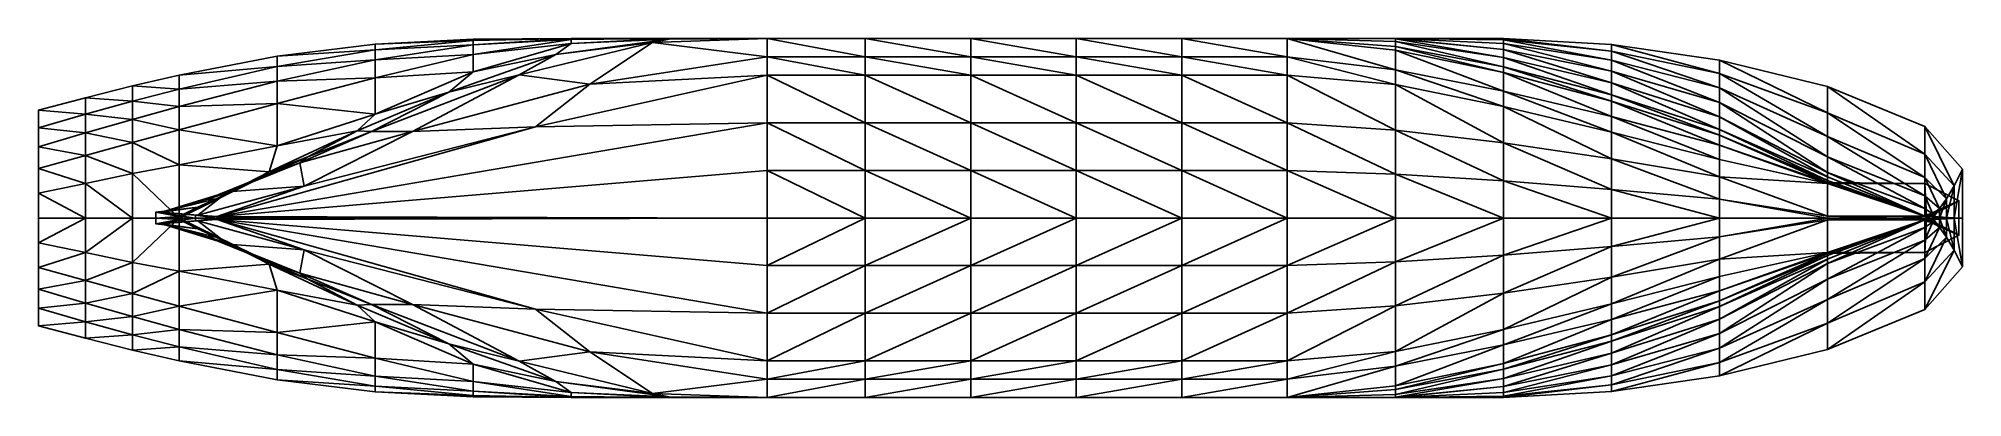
# Model space of a CAD drawing. Header units: metres. Extents: x -5 to 102, y -10 to 10.
import ezdxf

# ---------------------------------------------------------------- set-up
doc = ezdxf.new("R2010")
doc.units = ezdxf.units.M

msp = doc.modelspace()

# ---------------------------------------------------------------- linework, layer by layer
for points in [[(8.279, 9.019786, 9.5), (13.729, 9.359045, 8.051), (13.729, 9.673793, 9.5), (8.279, 9.019786, 9.5)], [(13.729, 9.673793, 9.5), (19.178, 9.875626, 8.019), (19.178, 9.964774, 9.5), (13.729, 9.673793, 9.5)], [(13.729, 9.359045, 8.051), (19.178, 9.651012, 6.571), (19.178, 9.875626, 8.019), (13.729, 9.359045, 8.051)], [(13.729, 9.359045, 8.051), (19.178, 9.875626, 8.019), (13.729, 9.673793, 9.5), (13.729, 9.359045, 8.051)], [(13.729, 8.805733, 6.675), (19.178, 9.106284, 5.184), (19.178, 9.651012, 6.571), (13.729, 8.805733, 6.675)], [(13.729, 8.805733, 6.675), (19.178, 9.651012, 6.571), (13.729, 9.359045, 8.051), (13.729, 8.805733, 6.675)], [(19.178, 9.964774, 9.5), (24.627, 9.999938, 8.01), (24.627, 10, 9.5), (19.178, 9.964774, 9.5)], [(19.178, 9.875626, 8.019), (24.627, 9.998494, 6.52), (24.627, 9.999938, 8.01), (19.178, 9.875626, 8.019)], [(19.178, 9.875626, 8.019), (24.627, 9.999938, 8.01), (19.178, 9.964774, 9.5), (19.178, 9.875626, 8.019)], [(19.178, 9.651012, 6.571), (24.627, 9.940899, 5.037), (24.627, 9.998494, 6.52), (19.178, 9.651012, 6.571)], [(19.178, 9.651012, 6.571), (24.627, 9.998494, 6.52), (19.178, 9.875626, 8.019), (19.178, 9.651012, 6.571)], [(19.178, 9.106284, 5.184), (24.627, 9.723361, 3.6), (24.627, 9.940899, 5.037), (19.178, 9.106284, 5.184)], [(19.178, 9.106284, 5.184), (24.627, 9.940899, 5.037), (19.178, 9.651012, 6.571), (19.178, 9.106284, 5.184)], [(19.178, 8.14165, 3.883), (23.769, 9.101519, 2.289), (24.627, 9.723361, 3.6), (19.178, 8.14165, 3.883)], [(19.178, 8.14165, 3.883), (24.627, 9.723361, 3.6), (19.178, 9.106284, 5.184), (19.178, 8.14165, 3.883)], [(21.739, 7.96575, 1.42), (25.659574, 7.446417), (29.146, 9.76679, 1.027), (21.739, 7.96575, 1.42)], [(21.739, 7.96575, 1.42), (29.146, 9.76679, 1.027), (23.769, 9.101519, 2.289), (21.739, 7.96575, 1.42)], [(23.769, 9.101519, 2.289), (29.146, 9.76679, 1.027), (30.076, 9.960994, 2.05), (23.769, 9.101519, 2.289)], [(23.769, 9.101519, 2.289), (30.076, 9.960994, 2.05), (24.627, 9.723361, 3.6), (23.769, 9.101519, 2.289)], [(24.627, 9.999938, 8.01), (30.076, 9.99995, 8.01), (24.627, 10, 9.5), (24.627, 9.999938, 8.01)], [(24.627, 10, 9.5), (30.076, 9.99995, 8.01), (30.076, 10, 9.5), (24.627, 10, 9.5)], [(24.627, 9.999938, 8.01), (30.076, 9.999468, 6.52), (30.076, 9.99995, 8.01), (24.627, 9.999938, 8.01)], [(24.627, 9.998494, 6.52), (30.076, 9.999468, 6.52), (24.627, 9.999938, 8.01), (24.627, 9.998494, 6.52)], [(24.627, 9.998494, 6.52), (30.076, 9.99745, 5.03), (30.076, 9.999468, 6.52), (24.627, 9.998494, 6.52)], [(24.627, 9.940899, 5.037), (30.076, 9.99745, 5.03), (24.627, 9.998494, 6.52), (24.627, 9.940899, 5.037)], [(24.627, 9.940899, 5.037), (30.076, 9.990415, 3.54), (30.076, 9.99745, 5.03), (24.627, 9.940899, 5.037)], [(24.627, 9.723361, 3.6), (30.076, 9.960994, 2.05), (30.076, 9.990415, 3.54), (24.627, 9.723361, 3.6)], [(24.627, 9.723361, 3.6), (30.076, 9.990415, 3.54), (24.627, 9.940899, 5.037), (24.627, 9.723361, 3.6)], [(25.659574, 7.446417), (35.525714, 8.975), (29.146, 9.76679, 1.027), (25.659574, 7.446417)], [(29.146, 9.76679, 1.027), (35.525714, 8.975), (35.525714, 10, 1.025), (29.146, 9.76679, 1.027)], [(29.146, 9.76679, 1.027), (35.525714, 10, 1.025), (30.076, 9.960994, 2.05), (29.146, 9.76679, 1.027)], [(30.076, 9.960994, 2.05), (35.525714, 10, 1.025), (35.525714, 10, 2.05), (30.076, 9.960994, 2.05)], [(30.076, 9.960994, 2.05), (35.525714, 10, 2.05), (30.076, 9.990415, 3.54), (30.076, 9.960994, 2.05)], [(30.076, 9.990415, 3.54), (35.525714, 10, 2.05), (35.525714, 10, 3.54), (30.076, 9.990415, 3.54)], [(30.076, 9.990415, 3.54), (35.525714, 10, 3.54), (30.076, 9.99745, 5.03), (30.076, 9.990415, 3.54)], [(30.076, 9.99745, 5.03), (35.525714, 10, 3.54), (35.525714, 10, 5.03), (30.076, 9.99745, 5.03)], [(30.076, 9.99745, 5.03), (35.525714, 10, 5.03), (30.076, 9.999468, 6.52), (30.076, 9.99745, 5.03)], [(30.076, 9.999468, 6.52), (35.525714, 10, 5.03), (35.525714, 10, 6.52), (30.076, 9.999468, 6.52)], [(30.076, 9.999468, 6.52), (35.525714, 10, 6.52), (30.076, 9.99995, 8.01), (30.076, 9.999468, 6.52)], [(30.076, 9.99995, 8.01), (35.525714, 10, 6.52), (35.525714, 10, 8.01), (30.076, 9.99995, 8.01)], [(30.076, 9.99995, 8.01), (35.525714, 10, 8.01), (30.076, 10, 9.5), (30.076, 9.99995, 8.01)], [(30.076, 10, 9.5), (35.525714, 10, 8.01), (35.525714, 10, 9.5), (30.076, 10, 9.5)], [(35.525714, 8.975), (40.975, 8.975), (35.525714, 10, 1.025), (35.525714, 8.975)], [(35.525714, 10, 1.025), (40.975, 8.975), (40.975, 10, 1.025), (35.525714, 10, 1.025)], [(35.525714, 10, 1.025), (40.975, 10, 1.025), (35.525714, 10, 2.05), (35.525714, 10, 1.025)], [(35.525714, 10, 2.05), (40.975, 10, 1.025), (40.975, 10, 2.05), (35.525714, 10, 2.05)], [(35.525714, 10, 2.05), (40.975, 10, 2.05), (35.525714, 10, 3.54), (35.525714, 10, 2.05)], [(35.525714, 10, 3.54), (40.975, 10, 2.05), (40.975, 10, 3.54), (35.525714, 10, 3.54)], [(35.525714, 10, 3.54), (40.975, 10, 3.54), (35.525714, 10, 5.03), (35.525714, 10, 3.54)], [(35.525714, 10, 5.03), (40.975, 10, 3.54), (40.975, 10, 5.03), (35.525714, 10, 5.03)], [(35.525714, 10, 5.03), (40.975, 10, 5.03), (35.525714, 10, 6.52), (35.525714, 10, 5.03)], [(35.525714, 10, 6.52), (40.975, 10, 5.03), (40.975, 10, 6.52), (35.525714, 10, 6.52)], [(35.525714, 10, 6.52), (40.975, 10, 6.52), (35.525714, 10, 8.01), (35.525714, 10, 6.52)], [(35.525714, 10, 8.01), (40.975, 10, 6.52), (40.975, 10, 8.01), (35.525714, 10, 8.01)], [(35.525714, 10, 8.01), (40.975, 10, 8.01), (35.525714, 10, 9.5), (35.525714, 10, 8.01)], [(35.525714, 10, 9.5), (40.975, 10, 8.01), (40.975, 10, 9.5), (35.525714, 10, 9.5)], [(40.975, 8.975), (46.843571, 8.975), (40.975, 10, 1.025), (40.975, 8.975)], [(40.975, 10, 1.025), (46.843571, 8.975), (46.843571, 10, 1.025), (40.975, 10, 1.025)], [(40.975, 10, 1.025), (46.843571, 10, 1.025), (40.975, 10, 2.05), (40.975, 10, 1.025)], [(40.975, 10, 2.05), (46.843571, 10, 1.025), (46.843571, 10, 2.05), (40.975, 10, 2.05)], [(40.975, 10, 2.05), (46.843571, 10, 2.05), (40.975, 10, 3.54), (40.975, 10, 2.05)], [(40.975, 10, 3.54), (46.843571, 10, 2.05), (46.843571, 10, 3.54), (40.975, 10, 3.54)], [(40.975, 10, 3.54), (46.843571, 10, 3.54), (40.975, 10, 5.03), (40.975, 10, 3.54)], [(40.975, 10, 5.03), (46.843571, 10, 3.54), (46.843571, 10, 5.03), (40.975, 10, 5.03)], [(40.975, 10, 5.03), (46.843571, 10, 5.03), (40.975, 10, 6.52), (40.975, 10, 5.03)], [(40.975, 10, 6.52), (46.843571, 10, 5.03), (46.843571, 10, 6.52), (40.975, 10, 6.52)], [(40.975, 10, 6.52), (46.843571, 10, 6.52), (40.975, 10, 8.01), (40.975, 10, 6.52)], [(40.975, 10, 8.01), (46.843571, 10, 6.52), (46.843571, 10, 8.01), (40.975, 10, 8.01)], [(40.975, 10, 8.01), (46.843571, 10, 8.01), (40.975, 10, 9.5), (40.975, 10, 8.01)], [(40.975, 10, 9.5), (46.843571, 10, 8.01), (46.843571, 10, 9.5), (40.975, 10, 9.5)], [(46.843571, 8.975), (52.712143, 8.975), (46.843571, 10, 1.025), (46.843571, 8.975)], [(46.843571, 10, 1.025), (52.712143, 8.975), (52.712143, 10, 1.025), (46.843571, 10, 1.025)], [(46.843571, 10, 1.025), (52.712143, 10, 1.025), (46.843571, 10, 2.05), (46.843571, 10, 1.025)], [(46.843571, 10, 2.05), (52.712143, 10, 1.025), (52.712143, 10, 2.05), (46.843571, 10, 2.05)], [(46.843571, 10, 2.05), (52.712143, 10, 2.05), (46.843571, 10, 3.54), (46.843571, 10, 2.05)], [(46.843571, 10, 3.54), (52.712143, 10, 2.05), (52.712143, 10, 3.54), (46.843571, 10, 3.54)], [(46.843571, 10, 3.54), (52.712143, 10, 3.54), (46.843571, 10, 5.03), (46.843571, 10, 3.54)], [(46.843571, 10, 5.03), (52.712143, 10, 3.54), (52.712143, 10, 5.03), (46.843571, 10, 5.03)], [(46.843571, 10, 5.03), (52.712143, 10, 5.03), (46.843571, 10, 6.52), (46.843571, 10, 5.03)], [(46.843571, 10, 6.52), (52.712143, 10, 5.03), (52.712143, 10, 6.52), (46.843571, 10, 6.52)], [(46.843571, 10, 6.52), (52.712143, 10, 6.52), (46.843571, 10, 8.01), (46.843571, 10, 6.52)], [(46.843571, 10, 8.01), (52.712143, 10, 6.52), (52.712143, 10, 8.01), (46.843571, 10, 8.01)], [(46.843571, 10, 8.01), (52.712143, 10, 8.01), (46.843571, 10, 9.5), (46.843571, 10, 8.01)], [(46.843571, 10, 9.5), (52.712143, 10, 8.01), (52.712143, 10, 9.5), (46.843571, 10, 9.5)], [(52.712143, 8.975), (58.580714, 8.975), (52.712143, 10, 1.025), (52.712143, 8.975)], [(52.712143, 10, 1.025), (58.580714, 8.975), (58.580714, 10, 1.025), (52.712143, 10, 1.025)], [(52.712143, 10, 1.025), (58.580714, 10, 1.025), (52.712143, 10, 2.05), (52.712143, 10, 1.025)], [(52.712143, 10, 2.05), (58.580714, 10, 1.025), (58.580714, 10, 2.05), (52.712143, 10, 2.05)], [(52.712143, 10, 2.05), (58.580714, 10, 2.05), (52.712143, 10, 3.54), (52.712143, 10, 2.05)], [(52.712143, 10, 3.54), (58.580714, 10, 2.05), (58.580714, 10, 3.54), (52.712143, 10, 3.54)], [(52.712143, 10, 3.54), (58.580714, 10, 3.54), (52.712143, 10, 5.03), (52.712143, 10, 3.54)], [(52.712143, 10, 5.03), (58.580714, 10, 3.54), (58.580714, 10, 5.03), (52.712143, 10, 5.03)], [(52.712143, 10, 5.03), (58.580714, 10, 5.03), (52.712143, 10, 6.52), (52.712143, 10, 5.03)], [(52.712143, 10, 6.52), (58.580714, 10, 5.03), (58.580714, 10, 6.52), (52.712143, 10, 6.52)], [(52.712143, 10, 6.52), (58.580714, 10, 6.52), (52.712143, 10, 8.01), (52.712143, 10, 6.52)], [(52.712143, 10, 8.01), (58.580714, 10, 6.52), (58.580714, 10, 8.01), (52.712143, 10, 8.01)], [(52.712143, 10, 8.01), (58.580714, 10, 8.01), (52.712143, 10, 9.5), (52.712143, 10, 8.01)], [(52.712143, 10, 9.5), (58.580714, 10, 8.01), (58.580714, 10, 9.5), (52.712143, 10, 9.5)], [(58.580714, 8.975), (64.449286, 8.975), (58.580714, 10, 1.025), (58.580714, 8.975)], [(58.580714, 10, 1.025), (64.449286, 8.975), (64.449286, 10, 1.025), (58.580714, 10, 1.025)], [(58.580714, 10, 1.025), (64.449286, 10, 1.025), (58.580714, 10, 2.05), (58.580714, 10, 1.025)], [(58.580714, 10, 2.05), (64.449286, 10, 1.025), (64.449286, 10, 2.05), (58.580714, 10, 2.05)], [(58.580714, 10, 2.05), (64.449286, 10, 2.05), (58.580714, 10, 3.54), (58.580714, 10, 2.05)], [(58.580714, 10, 3.54), (64.449286, 10, 2.05), (64.449286, 10, 3.54), (58.580714, 10, 3.54)], [(58.580714, 10, 3.54), (64.449286, 10, 3.54), (58.580714, 10, 5.03), (58.580714, 10, 3.54)], [(58.580714, 10, 5.03), (64.449286, 10, 3.54), (64.449286, 10, 5.03), (58.580714, 10, 5.03)], [(58.580714, 10, 5.03), (64.449286, 10, 5.03), (58.580714, 10, 6.52), (58.580714, 10, 5.03)], [(58.580714, 10, 6.52), (64.449286, 10, 5.03), (64.449286, 10, 6.52), (58.580714, 10, 6.52)], [(58.580714, 10, 6.52), (64.449286, 10, 6.52), (58.580714, 10, 8.01), (58.580714, 10, 6.52)], [(58.580714, 10, 8.01), (64.449286, 10, 6.52), (64.449286, 10, 8.01), (58.580714, 10, 8.01)], [(58.580714, 10, 8.01), (64.449286, 10, 8.01), (58.580714, 10, 9.5), (58.580714, 10, 8.01)], [(58.580714, 10, 9.5), (64.449286, 10, 8.01), (64.449286, 10, 9.5), (58.580714, 10, 9.5)], [(64.449286, 8.975), (70.459365, 8.250078, 0.22826), (64.449286, 10, 1.025), (64.449286, 8.975)], [(64.449286, 10, 1.025), (70.459365, 8.250078, 0.22826), (70.459466, 9.341213, 1.215295), (64.449286, 10, 1.025)], [(64.449286, 10, 1.025), (70.459466, 9.341213, 1.215295), (64.449286, 10, 2.05), (64.449286, 10, 1.025)], [(64.449286, 10, 2.05), (70.459466, 9.341213, 1.215295), (70.459507, 9.545172, 2.147147), (64.449286, 10, 2.05)], [(64.449286, 10, 2.05), (70.459507, 9.545172, 2.147147), (64.449286, 10, 3.54), (64.449286, 10, 2.05)], [(64.449286, 10, 3.54), (70.459507, 9.545172, 2.147147), (70.459514, 9.825287, 3.575545), (64.449286, 10, 3.54)], [(64.449286, 10, 3.54), (70.459514, 9.825287, 3.575545), (64.449286, 10, 5.03), (64.449286, 10, 3.54)], [(64.449286, 10, 5.03), (70.459514, 9.825287, 3.575545), (70.459356, 9.976396, 5.034452), (64.449286, 10, 5.03)], [(64.449286, 10, 5.03), (70.459356, 9.976396, 5.034452), (64.449286, 10, 6.52), (64.449286, 10, 5.03)], [(64.449286, 10, 6.52), (70.459356, 9.976396, 5.034452), (70.459429, 10, 6.52), (64.449286, 10, 6.52)], [(64.449286, 10, 6.52), (70.459429, 10, 6.52), (64.449286, 10, 8.01), (64.449286, 10, 6.52)], [(64.449286, 10, 8.01), (70.459429, 10, 6.52), (70.459429, 10, 8.01), (64.449286, 10, 8.01)], [(64.449286, 10, 8.01), (70.459429, 10, 8.01), (64.449286, 10, 9.5), (64.449286, 10, 8.01)], [(64.449286, 10, 9.5), (70.459429, 10, 8.01), (70.459429, 10, 9.5), (64.449286, 10, 9.5)], [(70.459356, 9.976396, 5.034452), (76.469472, 9.390394, 5.138682), (70.459429, 10, 6.52), (70.459356, 9.976396, 5.034452)], [(70.459514, 9.825287, 3.575545), (76.469629, 8.945943, 3.748965), (70.459356, 9.976396, 5.034452), (70.459514, 9.825287, 3.575545)], [(70.459356, 9.976396, 5.034452), (76.469629, 8.945943, 3.748965), (76.469472, 9.390394, 5.138682), (70.459356, 9.976396, 5.034452)], [(70.459429, 10, 6.52), (76.469472, 9.390394, 5.138682), (76.469593, 9.722624, 6.561285), (70.459429, 10, 6.52)], [(70.459429, 10, 6.52), (76.469593, 9.722624, 6.561285), (70.459429, 10, 8.01), (70.459429, 10, 6.52)], [(70.459429, 10, 8.01), (76.469593, 9.722624, 6.561285), (76.469557, 9.924592, 8.01744), (70.459429, 10, 8.01)], [(70.459429, 10, 8.01), (76.469557, 9.924592, 8.01744), (70.459429, 10, 9.5), (70.459429, 10, 8.01)], [(70.459429, 10, 9.5), (76.469557, 9.924592, 8.01744), (76.469537, 9.998203, 9.5), (70.459429, 10, 9.5)], [(70.459507, 9.545172, 2.147147), (76.469573, 8.420108, 2.388255), (70.459514, 9.825287, 3.575545), (70.459507, 9.545172, 2.147147)], [(70.459514, 9.825287, 3.575545), (76.469573, 8.420108, 2.388255), (76.469629, 8.945943, 3.748965), (70.459514, 9.825287, 3.575545)], [(76.469472, 9.390394, 5.138682), (82.479619, 8.181726, 5.338023), (76.469593, 9.722624, 6.561285), (76.469472, 9.390394, 5.138682)], [(76.469557, 9.924592, 8.01744), (82.479721, 9.288288, 8.073533), (76.469537, 9.998203, 9.5), (76.469557, 9.924592, 8.01744)], [(76.469537, 9.998203, 9.5), (82.479721, 9.288288, 8.073533), (82.479647, 9.669385, 9.500003), (76.469537, 9.998203, 9.5)], [(76.469593, 9.722624, 6.561285), (82.479729, 8.781259, 6.687875), (76.469557, 9.924592, 8.01744), (76.469593, 9.722624, 6.561285)], [(76.469557, 9.924592, 8.01744), (82.479729, 8.781259, 6.687875), (82.479721, 9.288288, 8.073533), (76.469557, 9.924592, 8.01744)], [(76.469593, 9.722624, 6.561285), (82.479619, 8.181726, 5.338023), (82.479729, 8.781259, 6.687875), (76.469593, 9.722624, 6.561285)], [(82.479721, 9.288288, 8.073533), (88.489758, 8.050204, 8.167747), (82.479647, 9.669385, 9.500003), (82.479721, 9.288288, 8.073533)], [(82.479647, 9.669385, 9.500003), (88.489758, 8.050204, 8.167747), (88.489826, 8.79473, 9.500008), (82.479647, 9.669385, 9.500003)], [(2.83016, 7.962976, 9.499975), (8.279, 8.438436, 8.093), (8.279, 9.019786, 9.5), (2.83016, 7.962976, 9.499975)], [(8.279, 8.438436, 8.093), (13.729, 8.805733, 6.675), (13.729, 9.359045, 8.051), (8.279, 8.438436, 8.093)], [(8.279, 8.438436, 8.093), (13.729, 9.359045, 8.051), (8.279, 9.019786, 9.5), (8.279, 8.438436, 8.093)], [(8.279, 7.612616, 6.795), (13.729, 7.802091, 5.392), (13.729, 8.805733, 6.675), (8.279, 7.612616, 6.795)], [(8.279, 7.612616, 6.795), (13.729, 8.805733, 6.675), (8.279, 8.438436, 8.093), (8.279, 7.612616, 6.795)], [(13.729, 7.802091, 5.392), (19.178, 8.14165, 3.883), (19.178, 9.106284, 5.184), (13.729, 7.802091, 5.392)], [(13.729, 7.802091, 5.392), (19.178, 9.106284, 5.184), (13.729, 8.805733, 6.675), (13.729, 7.802091, 5.392)], [(17.823, 7.011894, 2.781), (21.739, 7.96575, 1.42), (23.769, 9.101519, 2.289), (17.823, 7.011894, 2.781)], [(17.823, 7.011894, 2.781), (23.769, 9.101519, 2.289), (19.178, 8.14165, 3.883), (17.823, 7.011894, 2.781)], [(25.659574, 7.446417), (35.525714, 7.95), (35.525714, 8.975), (25.659574, 7.446417)], [(35.525714, 7.95), (40.975, 7.95), (35.525714, 8.975), (35.525714, 7.95)], [(35.525714, 8.975), (40.975, 7.95), (40.975, 8.975), (35.525714, 8.975)], [(40.975, 7.95), (46.843571, 7.95), (40.975, 8.975), (40.975, 7.95)], [(40.975, 8.975), (46.843571, 7.95), (46.843571, 8.975), (40.975, 8.975)], [(46.843571, 7.95), (52.712143, 7.95), (46.843571, 8.975), (46.843571, 7.95)], [(46.843571, 8.975), (52.712143, 7.95), (52.712143, 8.975), (46.843571, 8.975)], [(52.712143, 7.95), (58.580714, 7.95), (52.712143, 8.975), (52.712143, 7.95)], [(52.712143, 8.975), (58.580714, 7.95), (58.580714, 8.975), (52.712143, 8.975)], [(58.580714, 7.95), (64.449286, 7.95), (58.580714, 8.975), (58.580714, 7.95)], [(58.580714, 8.975), (64.449286, 7.95), (64.449286, 8.975), (58.580714, 8.975)], [(64.449286, 7.95), (70.459384, 7.435328, 0.002324), (64.449286, 8.975), (64.449286, 7.95)], [(64.449286, 8.975), (70.459384, 7.435328, 0.002324), (70.459365, 8.250078, 0.22826), (64.449286, 8.975)], [(70.459365, 8.250078, 0.22826), (76.469583, 7.069755, 0.613557), (70.459466, 9.341213, 1.215295), (70.459365, 8.250078, 0.22826)], [(70.459466, 9.341213, 1.215295), (76.46952, 8.109196, 1.578684), (70.459507, 9.545172, 2.147147), (70.459466, 9.341213, 1.215295)], [(70.459466, 9.341213, 1.215295), (76.469583, 7.069755, 0.613557), (76.46952, 8.109196, 1.578684), (70.459466, 9.341213, 1.215295)], [(70.459507, 9.545172, 2.147147), (76.46952, 8.109196, 1.578684), (76.469573, 8.420108, 2.388255), (70.459507, 9.545172, 2.147147)], [(76.469629, 8.945943, 3.748965), (82.479669, 7.526738, 4.01853), (76.469472, 9.390394, 5.138682), (76.469629, 8.945943, 3.748965)], [(76.469472, 9.390394, 5.138682), (82.479669, 7.526738, 4.01853), (82.479619, 8.181726, 5.338023), (76.469472, 9.390394, 5.138682)], [(76.469573, 8.420108, 2.388255), (82.479801, 6.857199, 2.724293), (76.469629, 8.945943, 3.748965), (76.469573, 8.420108, 2.388255)], [(76.469629, 8.945943, 3.748965), (82.479801, 6.857199, 2.724293), (82.479669, 7.526738, 4.01853), (76.469629, 8.945943, 3.748965)], [(82.479619, 8.181726, 5.338023), (88.489895, 6.428087, 5.605429), (82.479729, 8.781259, 6.687875), (82.479619, 8.181726, 5.338023)], [(82.479729, 8.781259, 6.687875), (88.489933, 7.245435, 6.871938), (82.479721, 9.288288, 8.073533), (82.479729, 8.781259, 6.687875)], [(82.479721, 9.288288, 8.073533), (88.489933, 7.245435, 6.871938), (88.489758, 8.050204, 8.167747), (82.479721, 9.288288, 8.073533)], [(82.479729, 8.781259, 6.687875), (88.489895, 6.428087, 5.605429), (88.489933, 7.245435, 6.871938), (82.479729, 8.781259, 6.687875)], [(88.489758, 8.050204, 8.167747), (94.50005, 5.84889, 8.288435), (88.489826, 8.79473, 9.500008), (88.489758, 8.050204, 8.167747)], [(88.489826, 8.79473, 9.500008), (94.50005, 5.84889, 8.288435), (94.500069, 7.318608, 9.500009), (88.489826, 8.79473, 9.500008)], [(0.229901, 7.356186, 9.499983), (2.830086, 7.181536, 8.138291), (2.83016, 7.962976, 9.499975), (0.229901, 7.356186, 9.499983)], [(2.830086, 7.181536, 8.138291), (8.279, 7.612616, 6.795), (8.279, 8.438436, 8.093), (2.830086, 7.181536, 8.138291)], [(2.830086, 7.181536, 8.138291), (8.279, 8.438436, 8.093), (2.83016, 7.962976, 9.499975), (2.830086, 7.181536, 8.138291)], [(2.830098, 6.204042, 6.925004), (8.279, 7.612616, 6.795), (2.830086, 7.181536, 8.138291), (2.830098, 6.204042, 6.925004)], [(2.830098, 6.204042, 6.925004), (8.279, 6.367302, 5.623), (8.279, 7.612616, 6.795), (2.830098, 6.204042, 6.925004)], [(8.279, 6.367302, 5.623), (13.729, 5.783962, 4.224), (13.729, 7.802091, 5.392), (8.279, 6.367302, 5.623)], [(8.279, 6.367302, 5.623), (13.729, 7.802091, 5.392), (8.279, 7.612616, 6.795), (8.279, 6.367302, 5.623)], [(13.524, 4.818252, 2.009), (15.793434, 4.815604, 0.440133), (21.739, 7.96575, 1.42), (13.524, 4.818252, 2.009)], [(13.524, 4.818252, 2.009), (21.739, 7.96575, 1.42), (17.823, 7.011894, 2.781), (13.524, 4.818252, 2.009)], [(13.729, 5.783962, 4.224), (17.823, 7.011894, 2.781), (19.178, 8.14165, 3.883), (13.729, 5.783962, 4.224)], [(13.729, 5.783962, 4.224), (19.178, 8.14165, 3.883), (13.729, 7.802091, 5.392), (13.729, 5.783962, 4.224)], [(15.793434, 4.815604, 0.440133), (25.659574, 7.446417), (21.739, 7.96575, 1.42), (15.793434, 4.815604, 0.440133)], [(22.648779, 5.068129), (35.525714, 5.3), (35.525714, 7.95), (22.648779, 5.068129)], [(22.648779, 5.068129), (35.525714, 7.95), (25.659574, 7.446417), (22.648779, 5.068129)], [(35.525714, 5.3), (40.975, 5.3), (35.525714, 7.95), (35.525714, 5.3)], [(35.525714, 7.95), (40.975, 5.3), (40.975, 7.95), (35.525714, 7.95)], [(40.975, 5.3), (46.843571, 5.3), (40.975, 7.95), (40.975, 5.3)], [(40.975, 7.95), (46.843571, 5.3), (46.843571, 7.95), (40.975, 7.95)], [(46.843571, 5.3), (52.712143, 5.3), (46.843571, 7.95), (46.843571, 5.3)], [(46.843571, 7.95), (52.712143, 5.3), (52.712143, 7.95), (46.843571, 7.95)], [(52.712143, 5.3), (58.580714, 5.3), (52.712143, 7.95), (52.712143, 5.3)], [(52.712143, 7.95), (58.580714, 5.3), (58.580714, 7.95), (52.712143, 7.95)], [(58.580714, 5.3), (64.449286, 5.3), (58.580714, 7.95), (58.580714, 5.3)], [(58.580714, 7.95), (64.449286, 5.3), (64.449286, 7.95), (58.580714, 7.95)], [(64.449286, 5.3), (70.459371, 4.891428), (64.449286, 7.95), (64.449286, 5.3)], [(64.449286, 7.95), (70.459371, 4.891428), (70.459384, 7.435328, 0.002324), (64.449286, 7.95)], [(70.459384, 7.435328, 0.002324), (76.46952, 6.213962, 0.038906), (70.459365, 8.250078, 0.22826), (70.459384, 7.435328, 0.002324)], [(70.459365, 8.250078, 0.22826), (76.46952, 6.213962, 0.038906), (76.469583, 7.069755, 0.613557), (70.459365, 8.250078, 0.22826)], [(76.46952, 8.109196, 1.578684), (82.47964, 6.509216, 2.060693), (76.469573, 8.420108, 2.388255), (76.46952, 8.109196, 1.578684)], [(76.469583, 7.069755, 0.613557), (82.479688, 5.645931, 1.095015), (76.46952, 8.109196, 1.578684), (76.469583, 7.069755, 0.613557)], [(76.46952, 8.109196, 1.578684), (82.479688, 5.645931, 1.095015), (82.47964, 6.509216, 2.060693), (76.46952, 8.109196, 1.578684)], [(76.469573, 8.420108, 2.388255), (82.47964, 6.509216, 2.060693), (82.479801, 6.857199, 2.724293), (76.469573, 8.420108, 2.388255)], [(82.479669, 7.526738, 4.01853), (88.48991, 5.642891, 4.362533), (82.479619, 8.181726, 5.338023), (82.479669, 7.526738, 4.01853)], [(82.479619, 8.181726, 5.338023), (88.48991, 5.642891, 4.362533), (88.489895, 6.428087, 5.605429), (82.479619, 8.181726, 5.338023)], [(82.479801, 6.857199, 2.724293), (88.489818, 4.935025, 3.138705), (82.479669, 7.526738, 4.01853), (82.479801, 6.857199, 2.724293)], [(82.479669, 7.526738, 4.01853), (88.489818, 4.935025, 3.138705), (88.48991, 5.642891, 4.362533), (82.479669, 7.526738, 4.01853)], [(88.489933, 7.245435, 6.871938), (94.500033, 4.537804, 7.10048), (88.489758, 8.050204, 8.167747), (88.489933, 7.245435, 6.871938)], [(88.489758, 8.050204, 8.167747), (94.500033, 4.537804, 7.10048), (94.50005, 5.84889, 8.288435), (88.489758, 8.050204, 8.167747)], [(-4.999833, 6.000007, 9.5), (-2.384951, 5.7794, 8.184685), (-2.384983, 6.697586, 9.499992), (-4.999833, 6.000007, 9.5)], [(-2.384983, 6.697586, 9.499992), (0.229986, 6.50152, 8.161154), (0.229901, 7.356186, 9.499983), (-2.384983, 6.697586, 9.499992)], [(-2.384951, 5.7794, 8.184685), (0.229986, 6.50152, 8.161154), (-2.384983, 6.697586, 9.499992), (-2.384951, 5.7794, 8.184685)], [(-2.384951, 5.7794, 8.184685), (0.230033, 5.48285, 6.989146), (0.229986, 6.50152, 8.161154), (-2.384951, 5.7794, 8.184685)], [(0.229986, 6.50152, 8.161154), (2.830086, 7.181536, 8.138291), (0.229901, 7.356186, 9.499983), (0.229986, 6.50152, 8.161154)], [(0.229986, 6.50152, 8.161154), (2.830098, 6.204042, 6.925004), (2.830086, 7.181536, 8.138291), (0.229986, 6.50152, 8.161154)], [(0.230033, 5.48285, 6.989146), (2.830098, 6.204042, 6.925004), (0.229986, 6.50152, 8.161154), (0.230033, 5.48285, 6.989146)], [(12.731, 4.846459, 3.251), (13.524, 4.818252, 2.009), (17.823, 7.011894, 2.781), (12.731, 4.846459, 3.251)], [(12.731, 4.846459, 3.251), (17.823, 7.011894, 2.781), (13.729, 5.783962, 4.224), (12.731, 4.846459, 3.251)], [(15.793434, 4.815604, 0.440133), (22.648779, 5.068129), (25.659574, 7.446417), (15.793434, 4.815604, 0.440133)], [(70.459371, 4.891428), (76.469618, 4.184754), (70.459384, 7.435328, 0.002324), (70.459371, 4.891428)], [(70.459384, 7.435328, 0.002324), (76.469618, 4.184754), (76.46952, 6.213962, 0.038906), (70.459384, 7.435328, 0.002324)], [(76.46952, 6.213962, 0.038906), (82.47974, 4.776058, 0.190036), (76.469583, 7.069755, 0.613557), (76.46952, 6.213962, 0.038906)], [(76.469583, 7.069755, 0.613557), (82.47974, 4.776058, 0.190036), (82.479688, 5.645931, 1.095015), (76.469583, 7.069755, 0.613557)], [(82.47964, 6.509216, 2.060693), (88.489918, 4.617577, 2.64321), (82.479801, 6.857199, 2.724293), (82.47964, 6.509216, 2.060693)], [(82.479688, 5.645931, 1.095015), (88.489903, 4.063961, 1.649714), (82.47964, 6.509216, 2.060693), (82.479688, 5.645931, 1.095015)], [(82.47964, 6.509216, 2.060693), (88.489903, 4.063961, 1.649714), (88.489918, 4.617577, 2.64321), (82.47964, 6.509216, 2.060693)], [(82.479801, 6.857199, 2.724293), (88.489918, 4.617577, 2.64321), (88.489818, 4.935025, 3.138705), (82.479801, 6.857199, 2.724293)], [(88.489895, 6.428087, 5.605429), (94.500019, 3.412978, 5.9311), (88.489933, 7.245435, 6.871938), (88.489895, 6.428087, 5.605429)], [(88.48991, 5.642891, 4.362533), (94.500008, 2.527264, 4.775596), (88.489895, 6.428087, 5.605429), (88.48991, 5.642891, 4.362533)], [(88.489895, 6.428087, 5.605429), (94.500008, 2.527264, 4.775596), (94.500019, 3.412978, 5.9311), (88.489895, 6.428087, 5.605429)], [(88.489933, 7.245435, 6.871938), (94.500019, 3.412978, 5.9311), (94.500033, 4.537804, 7.10048), (88.489933, 7.245435, 6.871938)], [(94.50005, 5.84889, 8.288435), (99.900038, 3.554146, 8.414381), (94.500069, 7.318608, 9.500009), (94.50005, 5.84889, 8.288435)], [(94.500069, 7.318608, 9.500009), (99.900038, 3.554146, 8.414381), (99.90007, 5.086799, 9.500004), (94.500069, 7.318608, 9.500009)], [(-4.999816, 5.025805, 8.208678), (-2.384951, 5.7794, 8.184685), (-4.999833, 6.000007, 9.5), (-4.999816, 5.025805, 8.208678)], [(-4.999816, 5.025805, 8.208678), (-2.385001, 4.734216, 7.054786), (-2.384951, 5.7794, 8.184685), (-4.999816, 5.025805, 8.208678)], [(-2.385001, 4.734216, 7.054786), (0.230033, 5.48285, 6.989146), (-2.384951, 5.7794, 8.184685), (-2.385001, 4.734216, 7.054786)], [(-2.385001, 4.734216, 7.054786), (0.230094, 4.196197, 5.984203), (0.230033, 5.48285, 6.989146), (-2.385001, 4.734216, 7.054786)], [(0.230033, 5.48285, 6.989146), (2.830064, 4.90132, 5.865351), (2.830098, 6.204042, 6.925004), (0.230033, 5.48285, 6.989146)], [(0.230094, 4.196197, 5.984203), (2.830064, 4.90132, 5.865351), (0.230033, 5.48285, 6.989146), (0.230094, 4.196197, 5.984203)], [(2.830064, 4.90132, 5.865351), (8.279, 4.012355, 4.589), (8.279, 6.367302, 5.623), (2.830064, 4.90132, 5.865351)], [(2.830064, 4.90132, 5.865351), (8.279, 6.367302, 5.623), (2.830098, 6.204042, 6.925004), (2.830064, 4.90132, 5.865351)], [(8.279, 4.012355, 4.589), (13.729, 5.783962, 4.224), (8.279, 6.367302, 5.623), (8.279, 4.012355, 4.589)], [(8.279, 4.012355, 4.589), (12.731, 4.846459, 3.251), (13.729, 5.783962, 4.224), (8.279, 4.012355, 4.589)], [(76.469618, 4.184754), (82.479762, 3.302325), (76.46952, 6.213962, 0.038906), (76.469618, 4.184754)], [(76.46952, 6.213962, 0.038906), (82.479762, 3.302325), (82.47974, 4.776058, 0.190036), (76.46952, 6.213962, 0.038906)], [(82.47974, 4.776058, 0.190036), (88.489848, 3.263749, 0.60719), (82.479688, 5.645931, 1.095015), (82.47974, 4.776058, 0.190036)], [(82.479688, 5.645931, 1.095015), (88.489848, 3.263749, 0.60719), (88.489903, 4.063961, 1.649714), (82.479688, 5.645931, 1.095015)], [(88.489818, 4.935025, 3.138705), (94.500005, 2.285745, 4.363885), (88.48991, 5.642891, 4.362533), (88.489818, 4.935025, 3.138705)], [(88.48991, 5.642891, 4.362533), (94.500005, 2.285745, 4.363885), (94.500008, 2.527264, 4.775596), (88.48991, 5.642891, 4.362533)], [(94.500033, 4.537804, 7.10048), (99.899907, 2.25623, 7.341191), (94.50005, 5.84889, 8.288435), (94.500033, 4.537804, 7.10048)], [(94.50005, 5.84889, 8.288435), (99.899907, 2.25623, 7.341191), (99.900038, 3.554146, 8.414381), (94.50005, 5.84889, 8.288435)], [(-4.999799, 3.966783, 7.121395), (-2.385001, 4.734216, 7.054786), (-4.999816, 5.025805, 8.208678), (-4.999799, 3.966783, 7.121395)], [(-4.999799, 3.966783, 7.121395), (-2.384943, 3.48256, 6.105318), (-2.385001, 4.734216, 7.054786), (-4.999799, 3.966783, 7.121395)], [(-2.384943, 3.48256, 6.105318), (0.230094, 4.196197, 5.984203), (-2.385001, 4.734216, 7.054786), (-2.384943, 3.48256, 6.105318)], [(0.230094, 4.196197, 5.984203), (2.830023, 2.96281, 4.967773), (2.830064, 4.90132, 5.865351), (0.230094, 4.196197, 5.984203)], [(2.830023, 2.96281, 4.967773), (8.279, 4.012355, 4.589), (2.830064, 4.90132, 5.865351), (2.830023, 2.96281, 4.967773)], [(4.94, 0.083), (35.525714, 2.65), (35.525714, 5.3), (4.94, 0.083)], [(4.94, 0.083), (35.525714, 5.3), (22.648779, 5.068129), (4.94, 0.083)], [(9.771844, 1.775634, 0.088439), (4.94, 0.083), (22.648779, 5.068129), (9.771844, 1.775634, 0.088439)], [(7.829, 2.570598, 3.724), (9.984118, 3.411192, 2.6331), (12.731, 4.846459, 3.251), (7.829, 2.570598, 3.724)], [(7.829, 2.570598, 3.724), (12.731, 4.846459, 3.251), (8.279, 4.012355, 4.589), (7.829, 2.570598, 3.724)], [(9.984118, 3.411192, 2.6331), (9.531884, 3.07731, 1.73095), (13.524, 4.818252, 2.009), (9.984118, 3.411192, 2.6331)], [(9.531884, 3.07731, 1.73095), (15.793434, 4.815604, 0.440133), (13.524, 4.818252, 2.009), (9.531884, 3.07731, 1.73095)], [(9.531884, 3.07731, 1.73095), (9.771844, 1.775634, 0.088439), (15.793434, 4.815604, 0.440133), (9.531884, 3.07731, 1.73095)], [(9.771844, 1.775634, 0.088439), (22.648779, 5.068129), (15.793434, 4.815604, 0.440133), (9.771844, 1.775634, 0.088439)], [(9.984118, 3.411192, 2.6331), (13.524, 4.818252, 2.009), (12.731, 4.846459, 3.251), (9.984118, 3.411192, 2.6331)], [(35.525714, 2.65), (40.975, 2.65), (35.525714, 5.3), (35.525714, 2.65)], [(35.525714, 5.3), (40.975, 2.65), (40.975, 5.3), (35.525714, 5.3)], [(40.975, 2.65), (46.843571, 2.65), (40.975, 5.3), (40.975, 2.65)], [(40.975, 5.3), (46.843571, 2.65), (46.843571, 5.3), (40.975, 5.3)], [(46.843571, 2.65), (52.712143, 2.65), (46.843571, 5.3), (46.843571, 2.65)], [(46.843571, 5.3), (52.712143, 2.65), (52.712143, 5.3), (46.843571, 5.3)], [(52.712143, 2.65), (58.580714, 2.65), (52.712143, 5.3), (52.712143, 2.65)], [(52.712143, 5.3), (58.580714, 2.65), (58.580714, 5.3), (52.712143, 5.3)], [(58.580714, 2.65), (64.449286, 2.65), (58.580714, 5.3), (58.580714, 2.65)], [(58.580714, 5.3), (64.449286, 2.65), (64.449286, 5.3), (58.580714, 5.3)], [(64.449286, 2.65), (70.459435, 2.438935, 0.000362), (64.449286, 5.3), (64.449286, 2.65)], [(64.449286, 5.3), (70.459435, 2.438935, 0.000362), (70.459371, 4.891428), (64.449286, 5.3)], [(70.459435, 2.438935, 0.000362), (76.469624, 2.065776, 0.000847), (70.459371, 4.891428), (70.459435, 2.438935, 0.000362)], [(70.459371, 4.891428), (76.469624, 2.065776, 0.000847), (76.469618, 4.184754), (70.459371, 4.891428)], [(82.479762, 3.302325), (88.489887, 2.296849), (82.47974, 4.776058, 0.190036), (82.479762, 3.302325)], [(82.47974, 4.776058, 0.190036), (88.489887, 2.296849), (88.489848, 3.263749, 0.60719), (82.47974, 4.776058, 0.190036)], [(88.489918, 4.617577, 2.64321), (94.500002, 2.095375, 3.952383), (88.489818, 4.935025, 3.138705), (88.489918, 4.617577, 2.64321)], [(88.489818, 4.935025, 3.138705), (94.500002, 2.095375, 3.952383), (94.500005, 2.285745, 4.363885), (88.489818, 4.935025, 3.138705)], [(88.489903, 4.063961, 1.649714), (94.500001, 1.967696, 3.540572), (88.489918, 4.617577, 2.64321), (88.489903, 4.063961, 1.649714)], [(88.489918, 4.617577, 2.64321), (94.500001, 1.967696, 3.540572), (94.500002, 2.095375, 3.952383), (88.489918, 4.617577, 2.64321)], [(94.500019, 3.412978, 5.9311), (99.899998, 1.23719, 6.276783), (94.500033, 4.537804, 7.10048), (94.500019, 3.412978, 5.9311)], [(94.500033, 4.537804, 7.10048), (99.899998, 1.23719, 6.276783), (99.899907, 2.25623, 7.341191), (94.500033, 4.537804, 7.10048)], [(99.900038, 3.554146, 8.414381), (101.542546, 1.792195, 8.455967), (99.90007, 5.086799, 9.500004), (99.900038, 3.554146, 8.414381)], [(99.90007, 5.086799, 9.500004), (101.542546, 1.792195, 8.455967), (102, 2.7175, 9.5), (99.90007, 5.086799, 9.500004)], [(-4.999891, 2.764322, 6.227795), (-2.384943, 3.48256, 6.105318), (-4.999799, 3.966783, 7.121395), (-4.999891, 2.764322, 6.227795)], [(-4.999891, 2.764322, 6.227795), (-2.384924, 1.926837, 5.339131), (-2.384943, 3.48256, 6.105318), (-4.999891, 2.764322, 6.227795)], [(-2.384943, 3.48256, 6.105318), (0.229998, 2.473162, 5.152003), (0.230094, 4.196197, 5.984203), (-2.384943, 3.48256, 6.105318)], [(-2.384924, 1.926837, 5.339131), (0.229998, 2.473162, 5.152003), (-2.384943, 3.48256, 6.105318), (-2.384924, 1.926837, 5.339131)], [(0.229998, 2.473162, 5.152003), (2.830023, 2.96281, 4.967773), (0.230094, 4.196197, 5.984203), (0.229998, 2.473162, 5.152003)], [(2.830023, 2.96281, 4.967773), (7.829, 2.570598, 3.724), (8.279, 4.012355, 4.589), (2.830023, 2.96281, 4.967773)], [(6.911116, 2.022565, 3.269249), (7.173215, 2.190194, 2.379579), (9.984118, 3.411192, 2.6331), (6.911116, 2.022565, 3.269249)], [(6.911116, 2.022565, 3.269249), (9.984118, 3.411192, 2.6331), (7.829, 2.570598, 3.724), (6.911116, 2.022565, 3.269249)], [(7.173215, 2.190194, 2.379579), (9.531884, 3.07731, 1.73095), (9.984118, 3.411192, 2.6331), (7.173215, 2.190194, 2.379579)], [(76.469624, 2.065776, 0.000847), (82.479696, 1.592664, 0.001222), (76.469618, 4.184754), (76.469624, 2.065776, 0.000847)], [(76.469618, 4.184754), (82.479696, 1.592664, 0.001222), (82.479762, 3.302325), (76.469618, 4.184754)], [(82.479696, 1.592664, 0.001222), (88.489876, 1.045971, 0.0013), (82.479762, 3.302325), (82.479696, 1.592664, 0.001222)], [(82.479762, 3.302325), (88.489876, 1.045971, 0.0013), (88.489887, 2.296849), (82.479762, 3.302325)], [(88.489848, 3.263749, 0.60719), (94.5, 1.92, 3.129), (88.489903, 4.063961, 1.649714), (88.489848, 3.263749, 0.60719)], [(88.489887, 2.296849), (94.5, 1.92, 1.043), (88.489848, 3.263749, 0.60719), (88.489887, 2.296849)], [(88.489848, 3.263749, 0.60719), (94.5, 1.92, 1.043), (94.5, 1.92, 3.129), (88.489848, 3.263749, 0.60719)], [(88.489903, 4.063961, 1.649714), (94.5, 1.92, 3.129), (94.500001, 1.967696, 3.540572), (88.489903, 4.063961, 1.649714)], [(94.500008, 2.527264, 4.775596), (99.899933, 0.534719, 5.217656), (94.500019, 3.412978, 5.9311), (94.500008, 2.527264, 4.775596)], [(94.500019, 3.412978, 5.9311), (99.899933, 0.534719, 5.217656), (99.899998, 1.23719, 6.276783), (94.500019, 3.412978, 5.9311)], [(99.899907, 2.25623, 7.341191), (101.11384, 1.061463, 7.401142), (99.900038, 3.554146, 8.414381), (99.899907, 2.25623, 7.341191)], [(99.900038, 3.554146, 8.414381), (101.11384, 1.061463, 7.401142), (101.542546, 1.792195, 8.455967), (99.900038, 3.554146, 8.414381)], [(-4.999941, 1.388915, 5.527876), (-2.384924, 1.926837, 5.339131), (-4.999891, 2.764322, 6.227795), (-4.999941, 1.388915, 5.527876)], [(-2.384924, 1.926837, 5.339131), (0.23, 0, 4.639037), (0.229998, 2.473162, 5.152003), (-2.384924, 1.926837, 5.339131)], [(0.229998, 2.473162, 5.152003), (2.83, 0, 4.220444), (2.830023, 2.96281, 4.967773), (0.229998, 2.473162, 5.152003)], [(0.23, 0, 4.639037), (2.83, 0, 4.220444), (0.229998, 2.473162, 5.152003), (0.23, 0, 4.639037)], [(2.83, 0, 4.220444), (7.829, 2.570598, 3.724), (2.830023, 2.96281, 4.967773), (2.83, 0, 4.220444)], [(2.83, 0, 4.220444), (6.911116, 2.022565, 3.269249), (7.829, 2.570598, 3.724), (2.83, 0, 4.220444)], [(5.909169, 1.532548, 3.035529), (4.352671, 1.037825, 2.268245), (7.173215, 2.190194, 2.379579), (5.909169, 1.532548, 3.035529)], [(4.352671, 1.037825, 2.268245), (5.53186, 1.454182, 1.607636), (7.173215, 2.190194, 2.379579), (4.352671, 1.037825, 2.268245)], [(4.94, 0.083), (35.525714, 0), (35.525714, 2.65), (4.94, 0.083)], [(7.173215, 2.190194, 2.379579), (5.53186, 1.454182, 1.607636), (9.531884, 3.07731, 1.73095), (7.173215, 2.190194, 2.379579)], [(5.53186, 1.454182, 1.607636), (9.771844, 1.775634, 0.088439), (9.531884, 3.07731, 1.73095), (5.53186, 1.454182, 1.607636)], [(5.909169, 1.532548, 3.035529), (7.173215, 2.190194, 2.379579), (6.911116, 2.022565, 3.269249), (5.909169, 1.532548, 3.035529)], [(35.525714, 0), (40.975, 0), (35.525714, 2.65), (35.525714, 0)], [(35.525714, 2.65), (40.975, 0), (40.975, 2.65), (35.525714, 2.65)], [(40.975, 0), (46.843571, 0), (40.975, 2.65), (40.975, 0)], [(40.975, 2.65), (46.843571, 0), (46.843571, 2.65), (40.975, 2.65)], [(46.843571, 0), (52.712143, 0), (46.843571, 2.65), (46.843571, 0)], [(46.843571, 2.65), (52.712143, 0), (52.712143, 2.65), (46.843571, 2.65)], [(52.712143, 0), (58.580714, 0), (52.712143, 2.65), (52.712143, 0)], [(52.712143, 2.65), (58.580714, 0), (58.580714, 2.65), (52.712143, 2.65)], [(58.580714, 0), (64.449286, 0), (58.580714, 2.65), (58.580714, 0)], [(58.580714, 2.65), (64.449286, 0), (64.449286, 2.65), (58.580714, 2.65)], [(64.449286, 0), (70.459429, 0), (64.449286, 2.65), (64.449286, 0)], [(64.449286, 2.65), (70.459429, 0), (70.459435, 2.438935, 0.000362), (64.449286, 2.65)], [(70.459429, 0), (76.469571, 0), (70.459435, 2.438935, 0.000362), (70.459429, 0)], [(70.459435, 2.438935, 0.000362), (76.469571, 0), (76.469624, 2.065776, 0.000847), (70.459435, 2.438935, 0.000362)], [(88.489876, 1.045971, 0.0013), (94.5, 0.1), (88.489887, 2.296849), (88.489876, 1.045971, 0.0013)], [(88.489887, 2.296849), (94.5, 0.1), (94.5, 1.92, 1.043), (88.489887, 2.296849)], [(94.500002, 2.095375, 3.952383), (99.9, 0.1, 4.076622), (94.500005, 2.285745, 4.363885), (94.500002, 2.095375, 3.952383)], [(94.500005, 2.285745, 4.363885), (99.9, 0.1, 4.172), (94.500008, 2.527264, 4.775596), (94.500005, 2.285745, 4.363885)], [(94.500005, 2.285745, 4.363885), (99.9, 0.1, 4.076622), (99.9, 0.1, 4.172), (94.500005, 2.285745, 4.363885)], [(94.500008, 2.527264, 4.775596), (99.9, 0.1, 4.172), (99.899933, 0.534719, 5.217656), (94.500008, 2.527264, 4.775596)], [(99.899998, 1.23719, 6.276783), (100.71384, 0.531608, 6.335542), (99.899907, 2.25623, 7.341191), (99.899998, 1.23719, 6.276783)], [(99.899907, 2.25623, 7.341191), (100.71384, 0.531608, 6.335542), (101.11384, 1.061463, 7.401142), (99.899907, 2.25623, 7.341191)], [(101.542546, 1.792195, 8.455967), (101.542546, 0, 8.455967), (102, 2.7175, 9.5), (101.542546, 1.792195, 8.455967)], [(102, 2.7175, 9.5), (101.542546, 0, 8.455967), (102, 0, 9.5), (102, 2.7175, 9.5)], [(-5, 0, 5.032), (-2.385, 0, 4.835518), (-4.999941, 1.388915, 5.527876), (-5, 0, 5.032)], [(-4.999941, 1.388915, 5.527876), (-2.385, 0, 4.835518), (-2.384924, 1.926837, 5.339131), (-4.999941, 1.388915, 5.527876)], [(-2.385, 0, 4.835518), (0.23, 0, 4.639037), (-2.384924, 1.926837, 5.339131), (-2.385, 0, 4.835518)], [(4.352671, 1.037825, 2.268245), (1.862, 0.332, 1.574), (5.53186, 1.454182, 1.607636), (4.352671, 1.037825, 2.268245)], [(1.862, 0.332, 1.574), (3.85738, 0.166, 0.11738), (5.53186, 1.454182, 1.607636), (1.862, 0.332, 1.574)], [(2.83, 0, 4.220444), (5.909169, 1.532548, 3.035529), (6.911116, 2.022565, 3.269249), (2.83, 0, 4.220444)], [(2.83, 0, 4.220444), (4.887367, 1.067526, 2.910067), (5.909169, 1.532548, 3.035529), (2.83, 0, 4.220444)], [(5.53186, 1.454182, 1.607636), (3.85738, 0.166, 0.11738), (9.771844, 1.775634, 0.088439), (5.53186, 1.454182, 1.607636)], [(3.85738, 0.166, 0.11738), (4.94, 0.083), (9.771844, 1.775634, 0.088439), (3.85738, 0.166, 0.11738)], [(4.887367, 1.067526, 2.910067), (4.352671, 1.037825, 2.268245), (5.909169, 1.532548, 3.035529), (4.887367, 1.067526, 2.910067)], [(76.469571, 0), (82.479714, 0), (76.469624, 2.065776, 0.000847), (76.469571, 0)], [(76.469624, 2.065776, 0.000847), (82.479714, 0), (82.479696, 1.592664, 0.001222), (76.469624, 2.065776, 0.000847)], [(82.479714, 0), (88.489857, 0), (82.479696, 1.592664, 0.001222), (82.479714, 0)], [(82.479696, 1.592664, 0.001222), (88.489857, 0), (88.489876, 1.045971, 0.0013), (82.479696, 1.592664, 0.001222)], [(94.5, 1.92, 3.129), (99.9, 1.92, 3.129), (94.500001, 1.967696, 3.540572), (94.5, 1.92, 3.129)], [(94.5, 0.1), (99.9, 0.1), (94.5, 1.92, 1.043), (94.5, 0.1)], [(94.5, 1.92, 1.043), (99.9, 0.1), (99.9, 1.92, 1.043), (94.5, 1.92, 1.043)], [(94.5, 1.92, 1.043), (99.9, 1.92, 1.043), (94.5, 1.92, 3.129), (94.5, 1.92, 1.043)], [(94.5, 1.92, 3.129), (99.9, 1.92, 1.043), (99.9, 1.92, 3.129), (94.5, 1.92, 3.129)], [(94.500001, 1.967696, 3.540572), (99.9, 0.1, 4.046571), (94.500002, 2.095375, 3.952383), (94.500001, 1.967696, 3.540572)], [(94.500001, 1.967696, 3.540572), (99.9, 1.92, 3.129), (99.9, 0.1, 4.046571), (94.500001, 1.967696, 3.540572)], [(94.500002, 2.095375, 3.952383), (99.9, 0.1, 4.046571), (99.9, 0.1, 4.076622), (94.500002, 2.095375, 3.952383)], [(99.899933, 0.534719, 5.217656), (100.342546, 0.208981, 5.259167), (99.899998, 1.23719, 6.276783), (99.899933, 0.534719, 5.217656)], [(99.899998, 1.23719, 6.276783), (100.342546, 0.208981, 5.259167), (100.71384, 0.531608, 6.335542), (99.899998, 1.23719, 6.276783)], [(99.9, 0.1), (100, 0.1), (99.9, 1.92, 1.043), (99.9, 0.1)], [(99.9, 1.92, 1.043), (100, 0.1), (101.8, 0.96, 1.043), (99.9, 1.92, 1.043)], [(99.9, 1.92, 1.043), (101.8, 0.96, 1.043), (99.9, 1.92, 3.129), (99.9, 1.92, 1.043)], [(99.9, 1.92, 3.129), (101.8, 0.96, 1.043), (101.8, 0.96, 3.129), (99.9, 1.92, 3.129)], [(99.9, 1.92, 3.129), (101.8, 0.96, 3.129), (99.9, 0.1, 4.046571), (99.9, 1.92, 3.129)], [(101.11384, 1.061463, 7.401142), (101.11384, 0, 7.401142), (101.542546, 1.792195, 8.455967), (101.11384, 1.061463, 7.401142)], [(101.542546, 1.792195, 8.455967), (101.11384, 0, 7.401142), (101.542546, 0, 8.455967), (101.542546, 1.792195, 8.455967)], [(-5, 0, 5.032), (-2.385, 0, 4.835518), (-4.999941, -1.388915, 5.527876), (-5, 0, 5.032)], [(-4.999941, -1.388915, 5.527876), (-2.385, 0, 4.835518), (-2.384924, -1.926837, 5.339131), (-4.999941, -1.388915, 5.527876)], [(-2.385, 0, 4.835518), (0.23, 0, 4.639037), (-2.384924, -1.926837, 5.339131), (-2.385, 0, 4.835518)], [(-2.384924, -1.926837, 5.339131), (0.23, 0, 4.639037), (0.229998, -2.473162, 5.152003), (-2.384924, -1.926837, 5.339131)], [(0.23, 0, 4.639037), (2.83, 0, 4.220444), (0.229998, -2.473162, 5.152003), (0.23, 0, 4.639037)], [(0.229998, -2.473162, 5.152003), (2.83, 0, 4.220444), (2.830023, -2.96281, 4.967773), (0.229998, -2.473162, 5.152003)], [(2.83, 0.083, 2.831778), (1.53, 0.332, 2.238), (3.859539, 0.608745, 2.849153), (2.83, 0.083, 2.831778)], [(3.859539, 0.608745, 2.849153), (1.53, 0.332, 2.238), (1.862, 0.332, 2.238), (3.859539, 0.608745, 2.849153)], [(2.83, 0.083, 2.831778), (1.53, 0, 2.238), (1.53, 0.332, 2.238), (2.83, 0.083, 2.831778)], [(1.53, 0, 2.238), (1.53, 0, 1.574), (1.53, 0.332, 2.238), (1.53, 0, 2.238)], [(1.53, 0.332, 2.238), (1.53, 0, 1.574), (1.53, 0.332, 1.574), (1.53, 0.332, 2.238)], [(1.53, 0.332, 2.238), (1.53, 0.332, 1.574), (1.862, 0.332, 2.238), (1.53, 0.332, 2.238)], [(1.862, 0.332, 2.238), (1.53, 0.332, 1.574), (1.862, 0.332, 1.574), (1.862, 0.332, 2.238)], [(1.53, 0, 1.574), (3.74, 0), (1.53, 0.332, 1.574), (1.53, 0, 1.574)], [(1.53, 0.332, 1.574), (3.74, 0), (3.74, 0.166), (1.53, 0.332, 1.574)], [(1.53, 0.332, 1.574), (3.74, 0.166), (1.862, 0.332, 1.574), (1.53, 0.332, 1.574)], [(2.83, 0, 2.831778), (1.53, 0, 2.238), (2.83, 0.083, 2.831778), (2.83, 0, 2.831778)], [(2.83, 0, 2.831778), (1.53, 0, 2.238), (2.83, -0.083, 2.831778), (2.83, 0, 2.831778)], [(2.83, -0.083, 2.831778), (1.53, 0, 2.238), (1.53, -0.332, 2.238), (2.83, -0.083, 2.831778)], [(1.53, 0, 2.238), (1.53, 0, 1.574), (1.53, -0.332, 2.238), (1.53, 0, 2.238)], [(1.53, -0.332, 2.238), (1.53, 0, 1.574), (1.53, -0.332, 1.574), (1.53, -0.332, 2.238)], [(1.53, 0, 1.574), (3.74, 0), (1.53, -0.332, 1.574), (1.53, 0, 1.574)], [(1.53, -0.332, 1.574), (3.74, 0), (3.74, -0.166), (1.53, -0.332, 1.574)], [(3.859539, 0.608745, 2.849153), (1.862, 0.332, 2.238), (4.887367, 1.067526, 2.910067), (3.859539, 0.608745, 2.849153)], [(4.887367, 1.067526, 2.910067), (1.862, 0.332, 2.238), (4.352671, 1.037825, 2.268245), (4.887367, 1.067526, 2.910067)], [(1.862, 0.332, 2.238), (1.862, 0.332, 1.574), (4.352671, 1.037825, 2.268245), (1.862, 0.332, 2.238)], [(1.862, 0.332, 1.574), (3.74, 0.166), (3.85738, 0.166, 0.11738), (1.862, 0.332, 1.574)], [(2.83, 0, 4.220444), (3.859539, 0.608745, 2.849153), (4.887367, 1.067526, 2.910067), (2.83, 0, 4.220444)], [(2.83, 0, 4.220444), (2.83, 0.083, 2.831778), (3.859539, 0.608745, 2.849153), (2.83, 0, 4.220444)], [(2.83, 0, 4.220444), (2.83, 0, 2.831778), (2.83, 0.083, 2.831778), (2.83, 0, 4.220444)], [(2.83, 0, 4.220444), (2.83, 0, 2.831778), (2.83, -0.083, 2.831778), (2.83, 0, 4.220444)], [(2.83, 0, 4.220444), (2.83, -0.083, 2.831778), (3.859539, -0.608745, 2.849153), (2.83, 0, 4.220444)], [(2.83, 0, 4.220444), (3.859539, -0.608745, 2.849153), (4.887367, -1.067526, 2.910067), (2.83, 0, 4.220444)], [(2.83, 0, 4.220444), (4.887367, -1.067526, 2.910067), (5.909169, -1.532548, 3.035529), (2.83, 0, 4.220444)], [(2.83, 0, 4.220444), (5.909169, -1.532548, 3.035529), (6.911116, -2.022565, 3.269249), (2.83, 0, 4.220444)], [(2.83, 0, 4.220444), (6.911116, -2.022565, 3.269249), (7.829, -2.570598, 3.724), (2.83, 0, 4.220444)], [(2.83, 0, 4.220444), (7.829, -2.570598, 3.724), (2.830023, -2.96281, 4.967773), (2.83, 0, 4.220444)], [(3.74, 0), (4.94, 0), (3.74, 0.166), (3.74, 0)], [(3.74, 0.166), (4.94, 0), (4.94, 0.083), (3.74, 0.166)], [(3.74, 0.166), (4.94, 0.083), (3.85738, 0.166, 0.11738), (3.74, 0.166)], [(3.74, 0), (4.94, 0), (3.74, -0.166), (3.74, 0)], [(3.74, -0.166), (4.94, 0), (4.94, -0.083), (3.74, -0.166)], [(4.94, 0), (35.525714, 0), (4.94, 0.083), (4.94, 0)], [(4.94, 0), (35.525714, 0), (4.94, -0.083), (4.94, 0)], [(4.94, -0.083), (35.525714, 0), (35.525714, -2.65), (4.94, -0.083)], [(35.525714, 0), (40.975, 0), (35.525714, -2.65), (35.525714, 0)], [(35.525714, -2.65), (40.975, 0), (40.975, -2.65), (35.525714, -2.65)], [(40.975, 0), (46.843571, 0), (40.975, -2.65), (40.975, 0)], [(40.975, -2.65), (46.843571, 0), (46.843571, -2.65), (40.975, -2.65)], [(46.843571, 0), (52.712143, 0), (46.843571, -2.65), (46.843571, 0)], [(46.843571, -2.65), (52.712143, 0), (52.712143, -2.65), (46.843571, -2.65)], [(52.712143, 0), (58.580714, 0), (52.712143, -2.65), (52.712143, 0)], [(52.712143, -2.65), (58.580714, 0), (58.580714, -2.65), (52.712143, -2.65)], [(58.580714, 0), (64.449286, 0), (58.580714, -2.65), (58.580714, 0)], [(58.580714, -2.65), (64.449286, 0), (64.449286, -2.65), (58.580714, -2.65)], [(64.449286, 0), (70.459429, 0), (64.449286, -2.65), (64.449286, 0)], [(64.449286, -2.65), (70.459429, 0), (70.459435, -2.438935, 0.000362), (64.449286, -2.65)], [(70.459429, 0), (76.469571, 0), (70.459435, -2.438935, 0.000362), (70.459429, 0)], [(70.459435, -2.438935, 0.000362), (76.469571, 0), (76.469624, -2.065776, 0.000847), (70.459435, -2.438935, 0.000362)], [(76.469571, 0), (82.479714, 0), (76.469624, -2.065776, 0.000847), (76.469571, 0)], [(76.469624, -2.065776, 0.000847), (82.479714, 0), (82.479696, -1.592664, 0.001222), (76.469624, -2.065776, 0.000847)], [(82.479714, 0), (88.489857, 0), (82.479696, -1.592664, 0.001222), (82.479714, 0)], [(82.479696, -1.592664, 0.001222), (88.489857, 0), (88.489876, -1.045971, 0.0013), (82.479696, -1.592664, 0.001222)], [(88.489857, 0), (94.5, 0), (88.489876, 1.045971, 0.0013), (88.489857, 0)], [(88.489857, 0), (94.5, 0), (88.489876, -1.045971, 0.0013), (88.489857, 0)], [(88.489876, 1.045971, 0.0013), (94.5, 0), (94.5, 0.1), (88.489876, 1.045971, 0.0013)], [(88.489876, -1.045971, 0.0013), (94.5, 0), (94.5, -0.1), (88.489876, -1.045971, 0.0013)], [(94.5, 0), (98.433934, 0), (94.5, 0.1), (94.5, 0)], [(94.5, 0.1), (98.433934, 0), (99.9, 0.1), (94.5, 0.1)], [(94.5, 0), (98.433934, 0), (94.5, -0.1), (94.5, 0)], [(94.5, -0.1), (98.433934, 0), (99.9, -0.1), (94.5, -0.1)], [(99.9, 0.1), (98.433934, 0), (100, 0.1), (99.9, 0.1)], [(100, 0.1), (98.433934, 0), (100, 0), (100, 0.1)], [(99.9, -0.1), (98.433934, 0), (100, -0.1), (99.9, -0.1)], [(100, -0.1), (98.433934, 0), (100, 0), (100, -0.1)], [(99.9, 0.1, 4.172), (100, 0.1, 4.172), (99.899933, 0.534719, 5.217656), (99.9, 0.1, 4.172)], [(99.899933, 0.534719, 5.217656), (100, 0.1, 4.172), (100.342546, 0.208981, 5.259167), (99.899933, 0.534719, 5.217656)], [(99.9, 0.1, 4.046571), (101.8, 0.96, 3.129), (100.065326, 0.1, 4.046571), (99.9, 0.1, 4.046571)], [(99.9, 0.1, 4.046571), (100.065326, 0.1, 4.046571), (99.9, 0.1, 4.076622), (99.9, 0.1, 4.046571)], [(99.9, 0.1, 4.076622), (100.065326, 0.1, 4.046571), (99.969948, 0.1, 4.076622), (99.9, 0.1, 4.076622)], [(99.9, 0.1, 4.076622), (99.969948, 0.1, 4.076622), (99.9, 0.1, 4.172), (99.9, 0.1, 4.076622)], [(99.9, 0.1, 4.172), (99.969948, 0.1, 4.076622), (100, 0.1, 4.172), (99.9, 0.1, 4.172)], [(100.065326, 0.1, 4.046571), (100.065326, 0, 4.046571), (99.969948, 0.1, 4.076622), (100.065326, 0.1, 4.046571)], [(99.969948, 0.1, 4.076622), (100.065326, 0, 4.046571), (99.969948, 0, 4.076622), (99.969948, 0.1, 4.076622)], [(99.969948, 0.1, 4.076622), (99.969948, 0, 4.076622), (100, 0.1, 4.172), (99.969948, 0.1, 4.076622)], [(100, 0.1, 4.172), (99.969948, 0, 4.076622), (100, 0, 4.172), (100, 0.1, 4.172)], [(100.065326, -0.1, 4.046571), (100.065326, 0, 4.046571), (99.969948, -0.1, 4.076622), (100.065326, -0.1, 4.046571)], [(99.969948, -0.1, 4.076622), (100.065326, 0, 4.046571), (99.969948, 0, 4.076622), (99.969948, -0.1, 4.076622)], [(99.969948, -0.1, 4.076622), (99.969948, 0, 4.076622), (100, -0.1, 4.172), (99.969948, -0.1, 4.076622)], [(100, -0.1, 4.172), (99.969948, 0, 4.076622), (100, 0, 4.172), (100, -0.1, 4.172)], [(100, 0.1), (100, 0), (101.8, 0.96, 1.043), (100, 0.1)], [(101.8, 0.96, 1.043), (100, 0), (101.8, 0, 1.043), (101.8, 0.96, 1.043)], [(100, 0.1, 4.172), (100, 0, 4.172), (100.342546, 0.208981, 5.259167), (100, 0.1, 4.172)], [(100.342546, 0.208981, 5.259167), (100, 0, 4.172), (100.342546, 0, 5.259167), (100.342546, 0.208981, 5.259167)], [(100, -0.1), (100, 0), (101.8, -0.96, 1.043), (100, -0.1)], [(101.8, -0.96, 1.043), (100, 0), (101.8, 0, 1.043), (101.8, -0.96, 1.043)], [(100, -0.1, 4.172), (100, 0, 4.172), (100.342546, -0.208981, 5.259167), (100, -0.1, 4.172)], [(100.342546, -0.208981, 5.259167), (100, 0, 4.172), (100.342546, 0, 5.259167), (100.342546, -0.208981, 5.259167)], [(101.8, 0.96, 3.129), (101.8, 0, 3.129), (100.065326, 0.1, 4.046571), (101.8, 0.96, 3.129)], [(100.065326, 0.1, 4.046571), (101.8, 0, 3.129), (100.065326, 0, 4.046571), (100.065326, 0.1, 4.046571)], [(101.8, -0.96, 3.129), (101.8, 0, 3.129), (100.065326, -0.1, 4.046571), (101.8, -0.96, 3.129)], [(100.065326, -0.1, 4.046571), (101.8, 0, 3.129), (100.065326, 0, 4.046571), (100.065326, -0.1, 4.046571)], [(100.342546, 0.208981, 5.259167), (100.342546, 0, 5.259167), (100.71384, 0.531608, 6.335542), (100.342546, 0.208981, 5.259167)], [(100.71384, 0.531608, 6.335542), (100.342546, 0, 5.259167), (100.71384, 0, 6.335542), (100.71384, 0.531608, 6.335542)], [(100.342546, -0.208981, 5.259167), (100.342546, 0, 5.259167), (100.71384, -0.531608, 6.335542), (100.342546, -0.208981, 5.259167)], [(100.71384, -0.531608, 6.335542), (100.342546, 0, 5.259167), (100.71384, 0, 6.335542), (100.71384, -0.531608, 6.335542)], [(100.71384, 0.531608, 6.335542), (100.71384, 0, 6.335542), (101.11384, 1.061463, 7.401142), (100.71384, 0.531608, 6.335542)], [(101.11384, 1.061463, 7.401142), (100.71384, 0, 6.335542), (101.11384, 0, 7.401142), (101.11384, 1.061463, 7.401142)], [(100.71384, -0.531608, 6.335542), (100.71384, 0, 6.335542), (101.11384, -1.061463, 7.401142), (100.71384, -0.531608, 6.335542)], [(101.11384, -1.061463, 7.401142), (100.71384, 0, 6.335542), (101.11384, 0, 7.401142), (101.11384, -1.061463, 7.401142)], [(101.11384, -1.061463, 7.401142), (101.11384, 0, 7.401142), (101.542546, -1.792195, 8.455967), (101.11384, -1.061463, 7.401142)], [(101.542546, -1.792195, 8.455967), (101.11384, 0, 7.401142), (101.542546, 0, 8.455967), (101.542546, -1.792195, 8.455967)], [(101.542546, -1.792195, 8.455967), (101.542546, 0, 8.455967), (102, -2.7175, 9.5), (101.542546, -1.792195, 8.455967)], [(102, -2.7175, 9.5), (101.542546, 0, 8.455967), (102, 0, 9.5), (102, -2.7175, 9.5)], [(101.8, 0.96, 1.043), (101.8, 0, 1.043), (101.8, 0.96, 3.129), (101.8, 0.96, 1.043)], [(101.8, 0.96, 3.129), (101.8, 0, 1.043), (101.8, 0, 3.129), (101.8, 0.96, 3.129)], [(101.8, -0.96, 1.043), (101.8, 0, 1.043), (101.8, -0.96, 3.129), (101.8, -0.96, 1.043)], [(101.8, -0.96, 3.129), (101.8, 0, 1.043), (101.8, 0, 3.129), (101.8, -0.96, 3.129)], [(2.83, -0.083, 2.831778), (1.53, -0.332, 2.238), (3.859539, -0.608745, 2.849153), (2.83, -0.083, 2.831778)], [(1.53, -0.332, 1.574), (3.74, -0.166), (1.862, -0.332, 1.574), (1.53, -0.332, 1.574)], [(3.859539, -0.608745, 2.849153), (1.53, -0.332, 2.238), (1.862, -0.332, 2.238), (3.859539, -0.608745, 2.849153)], [(1.53, -0.332, 2.238), (1.53, -0.332, 1.574), (1.862, -0.332, 2.238), (1.53, -0.332, 2.238)], [(1.862, -0.332, 2.238), (1.53, -0.332, 1.574), (1.862, -0.332, 1.574), (1.862, -0.332, 2.238)], [(1.862, -0.332, 1.574), (3.74, -0.166), (3.85738, -0.166, 0.11738), (1.862, -0.332, 1.574)], [(1.862, -0.332, 1.574), (3.85738, -0.166, 0.11738), (5.53186, -1.454182, 1.607636), (1.862, -0.332, 1.574)], [(3.859539, -0.608745, 2.849153), (1.862, -0.332, 2.238), (4.887367, -1.067526, 2.910067), (3.859539, -0.608745, 2.849153)], [(4.887367, -1.067526, 2.910067), (1.862, -0.332, 2.238), (4.352671, -1.037825, 2.268245), (4.887367, -1.067526, 2.910067)], [(1.862, -0.332, 2.238), (1.862, -0.332, 1.574), (4.352671, -1.037825, 2.268245), (1.862, -0.332, 2.238)], [(4.352671, -1.037825, 2.268245), (1.862, -0.332, 1.574), (5.53186, -1.454182, 1.607636), (4.352671, -1.037825, 2.268245)], [(3.74, -0.166), (4.94, -0.083), (3.85738, -0.166, 0.11738), (3.74, -0.166)], [(3.85738, -0.166, 0.11738), (4.94, -0.083), (9.771844, -1.775634, 0.088439), (3.85738, -0.166, 0.11738)], [(5.53186, -1.454182, 1.607636), (3.85738, -0.166, 0.11738), (9.771844, -1.775634, 0.088439), (5.53186, -1.454182, 1.607636)], [(4.887367, -1.067526, 2.910067), (4.352671, -1.037825, 2.268245), (5.909169, -1.532548, 3.035529), (4.887367, -1.067526, 2.910067)], [(5.909169, -1.532548, 3.035529), (4.352671, -1.037825, 2.268245), (7.173215, -2.190194, 2.379579), (5.909169, -1.532548, 3.035529)], [(4.352671, -1.037825, 2.268245), (5.53186, -1.454182, 1.607636), (7.173215, -2.190194, 2.379579), (4.352671, -1.037825, 2.268245)], [(9.771844, -1.775634, 0.088439), (4.94, -0.083), (22.648779, -5.068129), (9.771844, -1.775634, 0.088439)], [(4.94, -0.083), (35.525714, -2.65), (35.525714, -5.3), (4.94, -0.083)], [(4.94, -0.083), (35.525714, -5.3), (22.648779, -5.068129), (4.94, -0.083)], [(82.479696, -1.592664, 0.001222), (88.489876, -1.045971, 0.0013), (82.479762, -3.302325), (82.479696, -1.592664, 0.001222)], [(82.479762, -3.302325), (88.489876, -1.045971, 0.0013), (88.489887, -2.296849), (82.479762, -3.302325)], [(88.489876, -1.045971, 0.0013), (94.5, -0.1), (88.489887, -2.296849), (88.489876, -1.045971, 0.0013)], [(88.489887, -2.296849), (94.5, -0.1), (94.5, -1.92, 1.043), (88.489887, -2.296849)], [(94.5, -0.1), (99.9, -0.1), (94.5, -1.92, 1.043), (94.5, -0.1)], [(94.5, -1.92, 1.043), (99.9, -0.1), (99.9, -1.92, 1.043), (94.5, -1.92, 1.043)], [(94.500001, -1.967696, 3.540572), (99.9, -1.92, 3.129), (99.9, -0.1, 4.046571), (94.500001, -1.967696, 3.540572)], [(94.500001, -1.967696, 3.540572), (99.9, -0.1, 4.046571), (94.500002, -2.095375, 3.952383), (94.500001, -1.967696, 3.540572)], [(94.500002, -2.095375, 3.952383), (99.9, -0.1, 4.046571), (99.9, -0.1, 4.076622), (94.500002, -2.095375, 3.952383)], [(94.500002, -2.095375, 3.952383), (99.9, -0.1, 4.076622), (94.500005, -2.285745, 4.363885), (94.500002, -2.095375, 3.952383)], [(94.500005, -2.285745, 4.363885), (99.9, -0.1, 4.076622), (99.9, -0.1, 4.172), (94.500005, -2.285745, 4.363885)], [(94.500005, -2.285745, 4.363885), (99.9, -0.1, 4.172), (94.500008, -2.527264, 4.775596), (94.500005, -2.285745, 4.363885)], [(94.500008, -2.527264, 4.775596), (99.9, -0.1, 4.172), (99.899933, -0.534719, 5.217656), (94.500008, -2.527264, 4.775596)], [(94.500008, -2.527264, 4.775596), (99.899933, -0.534719, 5.217656), (94.500019, -3.412978, 5.9311), (94.500008, -2.527264, 4.775596)], [(94.500019, -3.412978, 5.9311), (99.899933, -0.534719, 5.217656), (99.899998, -1.23719, 6.276783), (94.500019, -3.412978, 5.9311)], [(99.899998, -1.23719, 6.276783), (100.71384, -0.531608, 6.335542), (99.899907, -2.25623, 7.341191), (99.899998, -1.23719, 6.276783)], [(99.899907, -2.25623, 7.341191), (100.71384, -0.531608, 6.335542), (101.11384, -1.061463, 7.401142), (99.899907, -2.25623, 7.341191)], [(99.899907, -2.25623, 7.341191), (101.11384, -1.061463, 7.401142), (99.900038, -3.554146, 8.414381), (99.899907, -2.25623, 7.341191)], [(99.9, -0.1, 4.172), (100, -0.1, 4.172), (99.899933, -0.534719, 5.217656), (99.9, -0.1, 4.172)], [(99.899933, -0.534719, 5.217656), (100, -0.1, 4.172), (100.342546, -0.208981, 5.259167), (99.899933, -0.534719, 5.217656)], [(99.899933, -0.534719, 5.217656), (100.342546, -0.208981, 5.259167), (99.899998, -1.23719, 6.276783), (99.899933, -0.534719, 5.217656)], [(99.899998, -1.23719, 6.276783), (100.342546, -0.208981, 5.259167), (100.71384, -0.531608, 6.335542), (99.899998, -1.23719, 6.276783)], [(99.9, -0.1), (100, -0.1), (99.9, -1.92, 1.043), (99.9, -0.1)], [(99.9, -1.92, 1.043), (100, -0.1), (101.8, -0.96, 1.043), (99.9, -1.92, 1.043)], [(99.9, -1.92, 3.129), (101.8, -0.96, 3.129), (99.9, -0.1, 4.046571), (99.9, -1.92, 3.129)], [(99.9, -0.1, 4.046571), (101.8, -0.96, 3.129), (100.065326, -0.1, 4.046571), (99.9, -0.1, 4.046571)], [(99.9, -0.1, 4.046571), (100.065326, -0.1, 4.046571), (99.9, -0.1, 4.076622), (99.9, -0.1, 4.046571)], [(99.9, -0.1, 4.076622), (100.065326, -0.1, 4.046571), (99.969948, -0.1, 4.076622), (99.9, -0.1, 4.076622)], [(99.9, -0.1, 4.076622), (99.969948, -0.1, 4.076622), (99.9, -0.1, 4.172), (99.9, -0.1, 4.076622)], [(99.9, -0.1, 4.172), (99.969948, -0.1, 4.076622), (100, -0.1, 4.172), (99.9, -0.1, 4.172)], [(99.9, -1.92, 1.043), (101.8, -0.96, 1.043), (99.9, -1.92, 3.129), (99.9, -1.92, 1.043)], [(99.9, -1.92, 3.129), (101.8, -0.96, 1.043), (101.8, -0.96, 3.129), (99.9, -1.92, 3.129)], [(99.900038, -3.554146, 8.414381), (101.11384, -1.061463, 7.401142), (101.542546, -1.792195, 8.455967), (99.900038, -3.554146, 8.414381)], [(-4.999941, -1.388915, 5.527876), (-2.384924, -1.926837, 5.339131), (-4.999891, -2.764322, 6.227795), (-4.999941, -1.388915, 5.527876)], [(-4.999891, -2.764322, 6.227795), (-2.384924, -1.926837, 5.339131), (-2.384943, -3.48256, 6.105318), (-4.999891, -2.764322, 6.227795)], [(-2.384924, -1.926837, 5.339131), (0.229998, -2.473162, 5.152003), (-2.384943, -3.48256, 6.105318), (-2.384924, -1.926837, 5.339131)], [(7.173215, -2.190194, 2.379579), (5.53186, -1.454182, 1.607636), (9.531884, -3.07731, 1.73095), (7.173215, -2.190194, 2.379579)], [(5.53186, -1.454182, 1.607636), (9.771844, -1.775634, 0.088439), (9.531884, -3.07731, 1.73095), (5.53186, -1.454182, 1.607636)], [(5.909169, -1.532548, 3.035529), (7.173215, -2.190194, 2.379579), (6.911116, -2.022565, 3.269249), (5.909169, -1.532548, 3.035529)], [(6.911116, -2.022565, 3.269249), (7.173215, -2.190194, 2.379579), (9.984118, -3.411192, 2.6331), (6.911116, -2.022565, 3.269249)], [(6.911116, -2.022565, 3.269249), (9.984118, -3.411192, 2.6331), (7.829, -2.570598, 3.724), (6.911116, -2.022565, 3.269249)], [(9.531884, -3.07731, 1.73095), (9.771844, -1.775634, 0.088439), (15.793434, -4.815604, 0.440133), (9.531884, -3.07731, 1.73095)], [(9.771844, -1.775634, 0.088439), (22.648779, -5.068129), (15.793434, -4.815604, 0.440133), (9.771844, -1.775634, 0.088439)], [(70.459435, -2.438935, 0.000362), (76.469624, -2.065776, 0.000847), (70.459371, -4.891428), (70.459435, -2.438935, 0.000362)], [(70.459371, -4.891428), (76.469624, -2.065776, 0.000847), (76.469618, -4.184754), (70.459371, -4.891428)], [(76.469624, -2.065776, 0.000847), (82.479696, -1.592664, 0.001222), (76.469618, -4.184754), (76.469624, -2.065776, 0.000847)], [(76.469618, -4.184754), (82.479696, -1.592664, 0.001222), (82.479762, -3.302325), (76.469618, -4.184754)], [(88.489918, -4.617577, 2.64321), (94.500002, -2.095375, 3.952383), (88.489818, -4.935025, 3.138705), (88.489918, -4.617577, 2.64321)], [(88.489818, -4.935025, 3.138705), (94.500002, -2.095375, 3.952383), (94.500005, -2.285745, 4.363885), (88.489818, -4.935025, 3.138705)], [(88.489887, -2.296849), (94.5, -1.92, 1.043), (88.489848, -3.263749, 0.60719), (88.489887, -2.296849)], [(88.489848, -3.263749, 0.60719), (94.5, -1.92, 1.043), (94.5, -1.92, 3.129), (88.489848, -3.263749, 0.60719)], [(88.489848, -3.263749, 0.60719), (94.5, -1.92, 3.129), (88.489903, -4.063961, 1.649714), (88.489848, -3.263749, 0.60719)], [(88.489903, -4.063961, 1.649714), (94.5, -1.92, 3.129), (94.500001, -1.967696, 3.540572), (88.489903, -4.063961, 1.649714)], [(88.489903, -4.063961, 1.649714), (94.500001, -1.967696, 3.540572), (88.489918, -4.617577, 2.64321), (88.489903, -4.063961, 1.649714)], [(88.489918, -4.617577, 2.64321), (94.500001, -1.967696, 3.540572), (94.500002, -2.095375, 3.952383), (88.489918, -4.617577, 2.64321)], [(94.5, -1.92, 1.043), (99.9, -1.92, 1.043), (94.5, -1.92, 3.129), (94.5, -1.92, 1.043)], [(94.5, -1.92, 3.129), (99.9, -1.92, 1.043), (99.9, -1.92, 3.129), (94.5, -1.92, 3.129)], [(94.5, -1.92, 3.129), (99.9, -1.92, 3.129), (94.500001, -1.967696, 3.540572), (94.5, -1.92, 3.129)], [(94.500019, -3.412978, 5.9311), (99.899998, -1.23719, 6.276783), (94.500033, -4.537804, 7.10048), (94.500019, -3.412978, 5.9311)], [(94.500033, -4.537804, 7.10048), (99.899998, -1.23719, 6.276783), (99.899907, -2.25623, 7.341191), (94.500033, -4.537804, 7.10048)], [(99.900038, -3.554146, 8.414381), (101.542546, -1.792195, 8.455967), (99.90007, -5.086799, 9.500004), (99.900038, -3.554146, 8.414381)], [(99.90007, -5.086799, 9.500004), (101.542546, -1.792195, 8.455967), (102, -2.7175, 9.5), (99.90007, -5.086799, 9.500004)], [(-4.999891, -2.764322, 6.227795), (-2.384943, -3.48256, 6.105318), (-4.999799, -3.966783, 7.121395), (-4.999891, -2.764322, 6.227795)], [(-2.384943, -3.48256, 6.105318), (0.229998, -2.473162, 5.152003), (0.230094, -4.196197, 5.984203), (-2.384943, -3.48256, 6.105318)], [(0.229998, -2.473162, 5.152003), (2.830023, -2.96281, 4.967773), (0.230094, -4.196197, 5.984203), (0.229998, -2.473162, 5.152003)], [(0.230094, -4.196197, 5.984203), (2.830023, -2.96281, 4.967773), (2.830064, -4.90132, 5.865351), (0.230094, -4.196197, 5.984203)], [(2.830023, -2.96281, 4.967773), (7.829, -2.570598, 3.724), (8.279, -4.012355, 4.589), (2.830023, -2.96281, 4.967773)], [(2.830023, -2.96281, 4.967773), (8.279, -4.012355, 4.589), (2.830064, -4.90132, 5.865351), (2.830023, -2.96281, 4.967773)], [(7.173215, -2.190194, 2.379579), (9.531884, -3.07731, 1.73095), (9.984118, -3.411192, 2.6331), (7.173215, -2.190194, 2.379579)], [(7.829, -2.570598, 3.724), (9.984118, -3.411192, 2.6331), (12.731, -4.846459, 3.251), (7.829, -2.570598, 3.724)], [(7.829, -2.570598, 3.724), (12.731, -4.846459, 3.251), (8.279, -4.012355, 4.589), (7.829, -2.570598, 3.724)], [(9.984118, -3.411192, 2.6331), (9.531884, -3.07731, 1.73095), (13.524, -4.818252, 2.009), (9.984118, -3.411192, 2.6331)], [(9.531884, -3.07731, 1.73095), (15.793434, -4.815604, 0.440133), (13.524, -4.818252, 2.009), (9.531884, -3.07731, 1.73095)], [(35.525714, -2.65), (40.975, -2.65), (35.525714, -5.3), (35.525714, -2.65)], [(35.525714, -5.3), (40.975, -2.65), (40.975, -5.3), (35.525714, -5.3)], [(40.975, -2.65), (46.843571, -2.65), (40.975, -5.3), (40.975, -2.65)], [(40.975, -5.3), (46.843571, -2.65), (46.843571, -5.3), (40.975, -5.3)], [(46.843571, -2.65), (52.712143, -2.65), (46.843571, -5.3), (46.843571, -2.65)], [(46.843571, -5.3), (52.712143, -2.65), (52.712143, -5.3), (46.843571, -5.3)], [(52.712143, -2.65), (58.580714, -2.65), (52.712143, -5.3), (52.712143, -2.65)], [(52.712143, -5.3), (58.580714, -2.65), (58.580714, -5.3), (52.712143, -5.3)], [(58.580714, -2.65), (64.449286, -2.65), (58.580714, -5.3), (58.580714, -2.65)], [(58.580714, -5.3), (64.449286, -2.65), (64.449286, -5.3), (58.580714, -5.3)], [(64.449286, -2.65), (70.459435, -2.438935, 0.000362), (64.449286, -5.3), (64.449286, -2.65)], [(64.449286, -5.3), (70.459435, -2.438935, 0.000362), (70.459371, -4.891428), (64.449286, -5.3)], [(82.479762, -3.302325), (88.489887, -2.296849), (82.47974, -4.776058, 0.190036), (82.479762, -3.302325)], [(82.47974, -4.776058, 0.190036), (88.489887, -2.296849), (88.489848, -3.263749, 0.60719), (82.47974, -4.776058, 0.190036)], [(88.489818, -4.935025, 3.138705), (94.500005, -2.285745, 4.363885), (88.48991, -5.642891, 4.362533), (88.489818, -4.935025, 3.138705)], [(88.48991, -5.642891, 4.362533), (94.500008, -2.527264, 4.775596), (88.489895, -6.428087, 5.605429), (88.48991, -5.642891, 4.362533)], [(88.489895, -6.428087, 5.605429), (94.500008, -2.527264, 4.775596), (94.500019, -3.412978, 5.9311), (88.489895, -6.428087, 5.605429)], [(88.48991, -5.642891, 4.362533), (94.500005, -2.285745, 4.363885), (94.500008, -2.527264, 4.775596), (88.48991, -5.642891, 4.362533)], [(94.500033, -4.537804, 7.10048), (99.899907, -2.25623, 7.341191), (94.50005, -5.84889, 8.288435), (94.500033, -4.537804, 7.10048)], [(94.50005, -5.84889, 8.288435), (99.899907, -2.25623, 7.341191), (99.900038, -3.554146, 8.414381), (94.50005, -5.84889, 8.288435)], [(-4.999799, -3.966783, 7.121395), (-2.385001, -4.734216, 7.054786), (-4.999816, -5.025805, 8.208678), (-4.999799, -3.966783, 7.121395)], [(-4.999799, -3.966783, 7.121395), (-2.384943, -3.48256, 6.105318), (-2.385001, -4.734216, 7.054786), (-4.999799, -3.966783, 7.121395)], [(-2.384943, -3.48256, 6.105318), (0.230094, -4.196197, 5.984203), (-2.385001, -4.734216, 7.054786), (-2.384943, -3.48256, 6.105318)], [(-2.385001, -4.734216, 7.054786), (0.230094, -4.196197, 5.984203), (0.230033, -5.48285, 6.989146), (-2.385001, -4.734216, 7.054786)], [(0.230094, -4.196197, 5.984203), (2.830064, -4.90132, 5.865351), (0.230033, -5.48285, 6.989146), (0.230094, -4.196197, 5.984203)], [(2.830064, -4.90132, 5.865351), (8.279, -4.012355, 4.589), (8.279, -6.367302, 5.623), (2.830064, -4.90132, 5.865351)], [(8.279, -4.012355, 4.589), (12.731, -4.846459, 3.251), (13.729, -5.783962, 4.224), (8.279, -4.012355, 4.589)], [(8.279, -4.012355, 4.589), (13.729, -5.783962, 4.224), (8.279, -6.367302, 5.623), (8.279, -4.012355, 4.589)], [(9.984118, -3.411192, 2.6331), (13.524, -4.818252, 2.009), (12.731, -4.846459, 3.251), (9.984118, -3.411192, 2.6331)], [(70.459371, -4.891428), (76.469618, -4.184754), (70.459384, -7.435328, 0.002324), (70.459371, -4.891428)], [(70.459384, -7.435328, 0.002324), (76.469618, -4.184754), (76.46952, -6.213962, 0.038906), (70.459384, -7.435328, 0.002324)], [(76.469618, -4.184754), (82.479762, -3.302325), (76.46952, -6.213962, 0.038906), (76.469618, -4.184754)], [(76.46952, -6.213962, 0.038906), (82.479762, -3.302325), (82.47974, -4.776058, 0.190036), (76.46952, -6.213962, 0.038906)], [(82.479688, -5.645931, 1.095015), (88.489903, -4.063961, 1.649714), (82.47964, -6.509216, 2.060693), (82.479688, -5.645931, 1.095015)], [(82.47964, -6.509216, 2.060693), (88.489903, -4.063961, 1.649714), (88.489918, -4.617577, 2.64321), (82.47964, -6.509216, 2.060693)], [(82.47974, -4.776058, 0.190036), (88.489848, -3.263749, 0.60719), (82.479688, -5.645931, 1.095015), (82.47974, -4.776058, 0.190036)], [(82.479688, -5.645931, 1.095015), (88.489848, -3.263749, 0.60719), (88.489903, -4.063961, 1.649714), (82.479688, -5.645931, 1.095015)], [(88.489895, -6.428087, 5.605429), (94.500019, -3.412978, 5.9311), (88.489933, -7.245435, 6.871938), (88.489895, -6.428087, 5.605429)], [(88.489933, -7.245435, 6.871938), (94.500019, -3.412978, 5.9311), (94.500033, -4.537804, 7.10048), (88.489933, -7.245435, 6.871938)], [(94.50005, -5.84889, 8.288435), (99.900038, -3.554146, 8.414381), (94.500069, -7.318608, 9.500009), (94.50005, -5.84889, 8.288435)], [(94.500069, -7.318608, 9.500009), (99.900038, -3.554146, 8.414381), (99.90007, -5.086799, 9.500004), (94.500069, -7.318608, 9.500009)], [(-4.999816, -5.025805, 8.208678), (-2.384951, -5.7794, 8.184685), (-4.999833, -6.000007, 9.5), (-4.999816, -5.025805, 8.208678)], [(-4.999816, -5.025805, 8.208678), (-2.385001, -4.734216, 7.054786), (-2.384951, -5.7794, 8.184685), (-4.999816, -5.025805, 8.208678)], [(-2.385001, -4.734216, 7.054786), (0.230033, -5.48285, 6.989146), (-2.384951, -5.7794, 8.184685), (-2.385001, -4.734216, 7.054786)], [(0.230033, -5.48285, 6.989146), (2.830064, -4.90132, 5.865351), (2.830098, -6.204042, 6.925004), (0.230033, -5.48285, 6.989146)], [(2.830064, -4.90132, 5.865351), (8.279, -6.367302, 5.623), (2.830098, -6.204042, 6.925004), (2.830064, -4.90132, 5.865351)], [(12.731, -4.846459, 3.251), (13.524, -4.818252, 2.009), (17.823, -7.011894, 2.781), (12.731, -4.846459, 3.251)], [(12.731, -4.846459, 3.251), (17.823, -7.011894, 2.781), (13.729, -5.783962, 4.224), (12.731, -4.846459, 3.251)], [(13.524, -4.818252, 2.009), (15.793434, -4.815604, 0.440133), (21.739, -7.96575, 1.42), (13.524, -4.818252, 2.009)], [(13.524, -4.818252, 2.009), (21.739, -7.96575, 1.42), (17.823, -7.011894, 2.781), (13.524, -4.818252, 2.009)], [(15.793434, -4.815604, 0.440133), (22.648779, -5.068129), (25.659574, -7.446417), (15.793434, -4.815604, 0.440133)], [(15.793434, -4.815604, 0.440133), (25.659574, -7.446417), (21.739, -7.96575, 1.42), (15.793434, -4.815604, 0.440133)], [(22.648779, -5.068129), (35.525714, -5.3), (35.525714, -7.95), (22.648779, -5.068129)], [(22.648779, -5.068129), (35.525714, -7.95), (25.659574, -7.446417), (22.648779, -5.068129)], [(35.525714, -5.3), (40.975, -5.3), (35.525714, -7.95), (35.525714, -5.3)], [(35.525714, -7.95), (40.975, -5.3), (40.975, -7.95), (35.525714, -7.95)], [(40.975, -5.3), (46.843571, -5.3), (40.975, -7.95), (40.975, -5.3)], [(40.975, -7.95), (46.843571, -5.3), (46.843571, -7.95), (40.975, -7.95)], [(46.843571, -5.3), (52.712143, -5.3), (46.843571, -7.95), (46.843571, -5.3)], [(46.843571, -7.95), (52.712143, -5.3), (52.712143, -7.95), (46.843571, -7.95)], [(52.712143, -5.3), (58.580714, -5.3), (52.712143, -7.95), (52.712143, -5.3)], [(52.712143, -7.95), (58.580714, -5.3), (58.580714, -7.95), (52.712143, -7.95)], [(58.580714, -5.3), (64.449286, -5.3), (58.580714, -7.95), (58.580714, -5.3)], [(58.580714, -7.95), (64.449286, -5.3), (64.449286, -7.95), (58.580714, -7.95)], [(64.449286, -5.3), (70.459371, -4.891428), (64.449286, -7.95), (64.449286, -5.3)], [(64.449286, -7.95), (70.459371, -4.891428), (70.459384, -7.435328, 0.002324), (64.449286, -7.95)], [(76.46952, -6.213962, 0.038906), (82.47974, -4.776058, 0.190036), (76.469583, -7.069755, 0.613557), (76.46952, -6.213962, 0.038906)], [(76.469583, -7.069755, 0.613557), (82.47974, -4.776058, 0.190036), (82.479688, -5.645931, 1.095015), (76.469583, -7.069755, 0.613557)], [(82.47964, -6.509216, 2.060693), (88.489918, -4.617577, 2.64321), (82.479801, -6.857199, 2.724293), (82.47964, -6.509216, 2.060693)], [(82.479801, -6.857199, 2.724293), (88.489818, -4.935025, 3.138705), (82.479669, -7.526738, 4.01853), (82.479801, -6.857199, 2.724293)], [(82.479669, -7.526738, 4.01853), (88.489818, -4.935025, 3.138705), (88.48991, -5.642891, 4.362533), (82.479669, -7.526738, 4.01853)], [(82.479801, -6.857199, 2.724293), (88.489918, -4.617577, 2.64321), (88.489818, -4.935025, 3.138705), (82.479801, -6.857199, 2.724293)], [(88.489933, -7.245435, 6.871938), (94.500033, -4.537804, 7.10048), (88.489758, -8.050204, 8.167747), (88.489933, -7.245435, 6.871938)], [(88.489758, -8.050204, 8.167747), (94.500033, -4.537804, 7.10048), (94.50005, -5.84889, 8.288435), (88.489758, -8.050204, 8.167747)], [(-4.999833, -6.000007, 9.5), (-2.384951, -5.7794, 8.184685), (-2.384983, -6.697586, 9.499992), (-4.999833, -6.000007, 9.5)], [(-2.384951, -5.7794, 8.184685), (0.229986, -6.50152, 8.161154), (-2.384983, -6.697586, 9.499992), (-2.384951, -5.7794, 8.184685)], [(-2.384951, -5.7794, 8.184685), (0.230033, -5.48285, 6.989146), (0.229986, -6.50152, 8.161154), (-2.384951, -5.7794, 8.184685)], [(0.230033, -5.48285, 6.989146), (2.830098, -6.204042, 6.925004), (0.229986, -6.50152, 8.161154), (0.230033, -5.48285, 6.989146)], [(0.229986, -6.50152, 8.161154), (2.830098, -6.204042, 6.925004), (2.830086, -7.181536, 8.138291), (0.229986, -6.50152, 8.161154)], [(2.830098, -6.204042, 6.925004), (8.279, -7.612616, 6.795), (2.830086, -7.181536, 8.138291), (2.830098, -6.204042, 6.925004)], [(2.830098, -6.204042, 6.925004), (8.279, -6.367302, 5.623), (8.279, -7.612616, 6.795), (2.830098, -6.204042, 6.925004)], [(8.279, -6.367302, 5.623), (13.729, -5.783962, 4.224), (13.729, -7.802091, 5.392), (8.279, -6.367302, 5.623)], [(8.279, -6.367302, 5.623), (13.729, -7.802091, 5.392), (8.279, -7.612616, 6.795), (8.279, -6.367302, 5.623)], [(13.729, -5.783962, 4.224), (17.823, -7.011894, 2.781), (19.178, -8.14165, 3.883), (13.729, -5.783962, 4.224)], [(13.729, -5.783962, 4.224), (19.178, -8.14165, 3.883), (13.729, -7.802091, 5.392), (13.729, -5.783962, 4.224)], [(70.459384, -7.435328, 0.002324), (76.46952, -6.213962, 0.038906), (70.459365, -8.250078, 0.22826), (70.459384, -7.435328, 0.002324)], [(70.459365, -8.250078, 0.22826), (76.46952, -6.213962, 0.038906), (76.469583, -7.069755, 0.613557), (70.459365, -8.250078, 0.22826)], [(76.469583, -7.069755, 0.613557), (82.479688, -5.645931, 1.095015), (76.46952, -8.109196, 1.578684), (76.469583, -7.069755, 0.613557)], [(76.46952, -8.109196, 1.578684), (82.479688, -5.645931, 1.095015), (82.47964, -6.509216, 2.060693), (76.46952, -8.109196, 1.578684)], [(82.479669, -7.526738, 4.01853), (88.48991, -5.642891, 4.362533), (82.479619, -8.181726, 5.338023), (82.479669, -7.526738, 4.01853)], [(82.479619, -8.181726, 5.338023), (88.48991, -5.642891, 4.362533), (88.489895, -6.428087, 5.605429), (82.479619, -8.181726, 5.338023)], [(88.489758, -8.050204, 8.167747), (94.50005, -5.84889, 8.288435), (88.489826, -8.79473, 9.500008), (88.489758, -8.050204, 8.167747)], [(88.489826, -8.79473, 9.500008), (94.50005, -5.84889, 8.288435), (94.500069, -7.318608, 9.500009), (88.489826, -8.79473, 9.500008)], [(-2.384983, -6.697586, 9.499992), (0.229986, -6.50152, 8.161154), (0.229901, -7.356186, 9.499983), (-2.384983, -6.697586, 9.499992)], [(0.229986, -6.50152, 8.161154), (2.830086, -7.181536, 8.138291), (0.229901, -7.356186, 9.499983), (0.229986, -6.50152, 8.161154)], [(0.229901, -7.356186, 9.499983), (2.830086, -7.181536, 8.138291), (2.83016, -7.962976, 9.499975), (0.229901, -7.356186, 9.499983)], [(2.830086, -7.181536, 8.138291), (8.279, -7.612616, 6.795), (8.279, -8.438436, 8.093), (2.830086, -7.181536, 8.138291)], [(2.830086, -7.181536, 8.138291), (8.279, -8.438436, 8.093), (2.83016, -7.962976, 9.499975), (2.830086, -7.181536, 8.138291)], [(17.823, -7.011894, 2.781), (21.739, -7.96575, 1.42), (23.769, -9.101519, 2.289), (17.823, -7.011894, 2.781)], [(17.823, -7.011894, 2.781), (23.769, -9.101519, 2.289), (19.178, -8.14165, 3.883), (17.823, -7.011894, 2.781)], [(21.739, -7.96575, 1.42), (25.659574, -7.446417), (29.146, -9.76679, 1.027), (21.739, -7.96575, 1.42)], [(25.659574, -7.446417), (35.525714, -7.95), (35.525714, -8.975), (25.659574, -7.446417)], [(25.659574, -7.446417), (35.525714, -8.975), (29.146, -9.76679, 1.027), (25.659574, -7.446417)], [(64.449286, -7.95), (70.459384, -7.435328, 0.002324), (64.449286, -8.975), (64.449286, -7.95)], [(64.449286, -8.975), (70.459384, -7.435328, 0.002324), (70.459365, -8.250078, 0.22826), (64.449286, -8.975)], [(70.459365, -8.250078, 0.22826), (76.469583, -7.069755, 0.613557), (70.459466, -9.341213, 1.215295), (70.459365, -8.250078, 0.22826)], [(70.459466, -9.341213, 1.215295), (76.469583, -7.069755, 0.613557), (76.46952, -8.109196, 1.578684), (70.459466, -9.341213, 1.215295)], [(76.46952, -8.109196, 1.578684), (82.47964, -6.509216, 2.060693), (76.469573, -8.420108, 2.388255), (76.46952, -8.109196, 1.578684)], [(76.469573, -8.420108, 2.388255), (82.47964, -6.509216, 2.060693), (82.479801, -6.857199, 2.724293), (76.469573, -8.420108, 2.388255)], [(76.469573, -8.420108, 2.388255), (82.479801, -6.857199, 2.724293), (76.469629, -8.945943, 3.748965), (76.469573, -8.420108, 2.388255)], [(76.469629, -8.945943, 3.748965), (82.479801, -6.857199, 2.724293), (82.479669, -7.526738, 4.01853), (76.469629, -8.945943, 3.748965)], [(82.479619, -8.181726, 5.338023), (88.489895, -6.428087, 5.605429), (82.479729, -8.781259, 6.687875), (82.479619, -8.181726, 5.338023)], [(82.479729, -8.781259, 6.687875), (88.489933, -7.245435, 6.871938), (82.479721, -9.288288, 8.073533), (82.479729, -8.781259, 6.687875)], [(82.479721, -9.288288, 8.073533), (88.489933, -7.245435, 6.871938), (88.489758, -8.050204, 8.167747), (82.479721, -9.288288, 8.073533)], [(82.479729, -8.781259, 6.687875), (88.489895, -6.428087, 5.605429), (88.489933, -7.245435, 6.871938), (82.479729, -8.781259, 6.687875)], [(2.83016, -7.962976, 9.499975), (8.279, -8.438436, 8.093), (8.279, -9.019786, 9.5), (2.83016, -7.962976, 9.499975)], [(8.279, -7.612616, 6.795), (13.729, -7.802091, 5.392), (13.729, -8.805733, 6.675), (8.279, -7.612616, 6.795)], [(8.279, -7.612616, 6.795), (13.729, -8.805733, 6.675), (8.279, -8.438436, 8.093), (8.279, -7.612616, 6.795)], [(8.279, -8.438436, 8.093), (13.729, -8.805733, 6.675), (13.729, -9.359045, 8.051), (8.279, -8.438436, 8.093)], [(8.279, -8.438436, 8.093), (13.729, -9.359045, 8.051), (8.279, -9.019786, 9.5), (8.279, -8.438436, 8.093)], [(13.729, -7.802091, 5.392), (19.178, -8.14165, 3.883), (19.178, -9.106284, 5.184), (13.729, -7.802091, 5.392)], [(13.729, -7.802091, 5.392), (19.178, -9.106284, 5.184), (13.729, -8.805733, 6.675), (13.729, -7.802091, 5.392)], [(19.178, -8.14165, 3.883), (23.769, -9.101519, 2.289), (24.627, -9.723361, 3.6), (19.178, -8.14165, 3.883)], [(19.178, -8.14165, 3.883), (24.627, -9.723361, 3.6), (19.178, -9.106284, 5.184), (19.178, -8.14165, 3.883)], [(21.739, -7.96575, 1.42), (29.146, -9.76679, 1.027), (23.769, -9.101519, 2.289), (21.739, -7.96575, 1.42)], [(35.525714, -7.95), (40.975, -7.95), (35.525714, -8.975), (35.525714, -7.95)], [(35.525714, -8.975), (40.975, -7.95), (40.975, -8.975), (35.525714, -8.975)], [(40.975, -7.95), (46.843571, -7.95), (40.975, -8.975), (40.975, -7.95)], [(40.975, -8.975), (46.843571, -7.95), (46.843571, -8.975), (40.975, -8.975)], [(46.843571, -7.95), (52.712143, -7.95), (46.843571, -8.975), (46.843571, -7.95)], [(46.843571, -8.975), (52.712143, -7.95), (52.712143, -8.975), (46.843571, -8.975)], [(52.712143, -7.95), (58.580714, -7.95), (52.712143, -8.975), (52.712143, -7.95)], [(52.712143, -8.975), (58.580714, -7.95), (58.580714, -8.975), (52.712143, -8.975)], [(58.580714, -7.95), (64.449286, -7.95), (58.580714, -8.975), (58.580714, -7.95)], [(58.580714, -8.975), (64.449286, -7.95), (64.449286, -8.975), (58.580714, -8.975)], [(64.449286, -8.975), (70.459365, -8.250078, 0.22826), (64.449286, -10, 1.025), (64.449286, -8.975)], [(64.449286, -10, 1.025), (70.459365, -8.250078, 0.22826), (70.459466, -9.341213, 1.215295), (64.449286, -10, 1.025)], [(70.459466, -9.341213, 1.215295), (76.46952, -8.109196, 1.578684), (70.459507, -9.545172, 2.147147), (70.459466, -9.341213, 1.215295)], [(70.459507, -9.545172, 2.147147), (76.46952, -8.109196, 1.578684), (76.469573, -8.420108, 2.388255), (70.459507, -9.545172, 2.147147)], [(70.459507, -9.545172, 2.147147), (76.469573, -8.420108, 2.388255), (70.459514, -9.825287, 3.575545), (70.459507, -9.545172, 2.147147)], [(70.459514, -9.825287, 3.575545), (76.469573, -8.420108, 2.388255), (76.469629, -8.945943, 3.748965), (70.459514, -9.825287, 3.575545)], [(76.469629, -8.945943, 3.748965), (82.479669, -7.526738, 4.01853), (76.469472, -9.390394, 5.138682), (76.469629, -8.945943, 3.748965)], [(76.469472, -9.390394, 5.138682), (82.479669, -7.526738, 4.01853), (82.479619, -8.181726, 5.338023), (76.469472, -9.390394, 5.138682)], [(76.469472, -9.390394, 5.138682), (82.479619, -8.181726, 5.338023), (76.469593, -9.722624, 6.561285), (76.469472, -9.390394, 5.138682)], [(76.469593, -9.722624, 6.561285), (82.479619, -8.181726, 5.338023), (82.479729, -8.781259, 6.687875), (76.469593, -9.722624, 6.561285)], [(82.479721, -9.288288, 8.073533), (88.489758, -8.050204, 8.167747), (82.479647, -9.669385, 9.500003), (82.479721, -9.288288, 8.073533)], [(82.479647, -9.669385, 9.500003), (88.489758, -8.050204, 8.167747), (88.489826, -8.79473, 9.500008), (82.479647, -9.669385, 9.500003)], [(8.279, -9.019786, 9.5), (13.729, -9.359045, 8.051), (13.729, -9.673793, 9.5), (8.279, -9.019786, 9.5)], [(13.729, -8.805733, 6.675), (19.178, -9.106284, 5.184), (19.178, -9.651012, 6.571), (13.729, -8.805733, 6.675)], [(13.729, -8.805733, 6.675), (19.178, -9.651012, 6.571), (13.729, -9.359045, 8.051), (13.729, -8.805733, 6.675)], [(13.729, -9.359045, 8.051), (19.178, -9.651012, 6.571), (19.178, -9.875626, 8.019), (13.729, -9.359045, 8.051)], [(13.729, -9.359045, 8.051), (19.178, -9.875626, 8.019), (13.729, -9.673793, 9.5), (13.729, -9.359045, 8.051)], [(19.178, -9.106284, 5.184), (24.627, -9.723361, 3.6), (24.627, -9.940899, 5.037), (19.178, -9.106284, 5.184)], [(19.178, -9.106284, 5.184), (24.627, -9.940899, 5.037), (19.178, -9.651012, 6.571), (19.178, -9.106284, 5.184)], [(23.769, -9.101519, 2.289), (29.146, -9.76679, 1.027), (30.076, -9.960994, 2.05), (23.769, -9.101519, 2.289)], [(23.769, -9.101519, 2.289), (30.076, -9.960994, 2.05), (24.627, -9.723361, 3.6), (23.769, -9.101519, 2.289)], [(29.146, -9.76679, 1.027), (35.525714, -8.975), (35.525714, -10, 1.025), (29.146, -9.76679, 1.027)], [(35.525714, -8.975), (40.975, -8.975), (35.525714, -10, 1.025), (35.525714, -8.975)], [(35.525714, -10, 1.025), (40.975, -8.975), (40.975, -10, 1.025), (35.525714, -10, 1.025)], [(40.975, -8.975), (46.843571, -8.975), (40.975, -10, 1.025), (40.975, -8.975)], [(40.975, -10, 1.025), (46.843571, -8.975), (46.843571, -10, 1.025), (40.975, -10, 1.025)], [(46.843571, -8.975), (52.712143, -8.975), (46.843571, -10, 1.025), (46.843571, -8.975)], [(46.843571, -10, 1.025), (52.712143, -8.975), (52.712143, -10, 1.025), (46.843571, -10, 1.025)], [(52.712143, -8.975), (58.580714, -8.975), (52.712143, -10, 1.025), (52.712143, -8.975)], [(52.712143, -10, 1.025), (58.580714, -8.975), (58.580714, -10, 1.025), (52.712143, -10, 1.025)], [(58.580714, -8.975), (64.449286, -8.975), (58.580714, -10, 1.025), (58.580714, -8.975)], [(58.580714, -10, 1.025), (64.449286, -8.975), (64.449286, -10, 1.025), (58.580714, -10, 1.025)], [(64.449286, -10, 1.025), (70.459466, -9.341213, 1.215295), (64.449286, -10, 2.05), (64.449286, -10, 1.025)], [(64.449286, -10, 2.05), (70.459466, -9.341213, 1.215295), (70.459507, -9.545172, 2.147147), (64.449286, -10, 2.05)], [(64.449286, -10, 2.05), (70.459507, -9.545172, 2.147147), (64.449286, -10, 3.54), (64.449286, -10, 2.05)], [(64.449286, -10, 3.54), (70.459507, -9.545172, 2.147147), (70.459514, -9.825287, 3.575545), (64.449286, -10, 3.54)], [(70.459514, -9.825287, 3.575545), (76.469629, -8.945943, 3.748965), (70.459356, -9.976396, 5.034452), (70.459514, -9.825287, 3.575545)], [(70.459356, -9.976396, 5.034452), (76.469629, -8.945943, 3.748965), (76.469472, -9.390394, 5.138682), (70.459356, -9.976396, 5.034452)], [(70.459356, -9.976396, 5.034452), (76.469472, -9.390394, 5.138682), (70.459429, -10, 6.52), (70.459356, -9.976396, 5.034452)], [(70.459429, -10, 6.52), (76.469472, -9.390394, 5.138682), (76.469593, -9.722624, 6.561285), (70.459429, -10, 6.52)], [(76.469557, -9.924592, 8.01744), (82.479721, -9.288288, 8.073533), (76.469537, -9.998203, 9.5), (76.469557, -9.924592, 8.01744)], [(76.469537, -9.998203, 9.5), (82.479721, -9.288288, 8.073533), (82.479647, -9.669385, 9.500003), (76.469537, -9.998203, 9.5)], [(76.469593, -9.722624, 6.561285), (82.479729, -8.781259, 6.687875), (76.469557, -9.924592, 8.01744), (76.469593, -9.722624, 6.561285)], [(76.469557, -9.924592, 8.01744), (82.479729, -8.781259, 6.687875), (82.479721, -9.288288, 8.073533), (76.469557, -9.924592, 8.01744)], [(13.729, -9.673793, 9.5), (19.178, -9.875626, 8.019), (19.178, -9.964774, 9.5), (13.729, -9.673793, 9.5)], [(19.178, -9.651012, 6.571), (24.627, -9.940899, 5.037), (24.627, -9.998494, 6.52), (19.178, -9.651012, 6.571)], [(19.178, -9.651012, 6.571), (24.627, -9.998494, 6.52), (19.178, -9.875626, 8.019), (19.178, -9.651012, 6.571)], [(19.178, -9.875626, 8.019), (24.627, -9.998494, 6.52), (24.627, -9.999938, 8.01), (19.178, -9.875626, 8.019)], [(19.178, -9.875626, 8.019), (24.627, -9.999938, 8.01), (19.178, -9.964774, 9.5), (19.178, -9.875626, 8.019)], [(19.178, -9.964774, 9.5), (24.627, -9.999938, 8.01), (24.627, -10, 9.5), (19.178, -9.964774, 9.5)], [(24.627, -9.723361, 3.6), (30.076, -9.960994, 2.05), (30.076, -9.990415, 3.54), (24.627, -9.723361, 3.6)], [(24.627, -9.723361, 3.6), (30.076, -9.990415, 3.54), (24.627, -9.940899, 5.037), (24.627, -9.723361, 3.6)], [(24.627, -9.940899, 5.037), (30.076, -9.990415, 3.54), (30.076, -9.99745, 5.03), (24.627, -9.940899, 5.037)], [(24.627, -9.940899, 5.037), (30.076, -9.99745, 5.03), (24.627, -9.998494, 6.52), (24.627, -9.940899, 5.037)], [(24.627, -9.998494, 6.52), (30.076, -9.99745, 5.03), (30.076, -9.999468, 6.52), (24.627, -9.998494, 6.52)], [(24.627, -9.998494, 6.52), (30.076, -9.999468, 6.52), (24.627, -9.999938, 8.01), (24.627, -9.998494, 6.52)], [(24.627, -9.999938, 8.01), (30.076, -9.999468, 6.52), (30.076, -9.99995, 8.01), (24.627, -9.999938, 8.01)], [(24.627, -9.999938, 8.01), (30.076, -9.99995, 8.01), (24.627, -10, 9.5), (24.627, -9.999938, 8.01)], [(24.627, -10, 9.5), (30.076, -9.99995, 8.01), (30.076, -10, 9.5), (24.627, -10, 9.5)], [(29.146, -9.76679, 1.027), (35.525714, -10, 1.025), (30.076, -9.960994, 2.05), (29.146, -9.76679, 1.027)], [(30.076, -9.960994, 2.05), (35.525714, -10, 1.025), (35.525714, -10, 2.05), (30.076, -9.960994, 2.05)], [(30.076, -9.960994, 2.05), (35.525714, -10, 2.05), (30.076, -9.990415, 3.54), (30.076, -9.960994, 2.05)], [(30.076, -9.990415, 3.54), (35.525714, -10, 2.05), (35.525714, -10, 3.54), (30.076, -9.990415, 3.54)], [(30.076, -9.990415, 3.54), (35.525714, -10, 3.54), (30.076, -9.99745, 5.03), (30.076, -9.990415, 3.54)], [(30.076, -9.99745, 5.03), (35.525714, -10, 3.54), (35.525714, -10, 5.03), (30.076, -9.99745, 5.03)], [(30.076, -9.99745, 5.03), (35.525714, -10, 5.03), (30.076, -9.999468, 6.52), (30.076, -9.99745, 5.03)], [(30.076, -9.999468, 6.52), (35.525714, -10, 5.03), (35.525714, -10, 6.52), (30.076, -9.999468, 6.52)], [(30.076, -9.999468, 6.52), (35.525714, -10, 6.52), (30.076, -9.99995, 8.01), (30.076, -9.999468, 6.52)], [(30.076, -9.99995, 8.01), (35.525714, -10, 6.52), (35.525714, -10, 8.01), (30.076, -9.99995, 8.01)], [(30.076, -9.99995, 8.01), (35.525714, -10, 8.01), (30.076, -10, 9.5), (30.076, -9.99995, 8.01)], [(30.076, -10, 9.5), (35.525714, -10, 8.01), (35.525714, -10, 9.5), (30.076, -10, 9.5)], [(35.525714, -10, 1.025), (40.975, -10, 1.025), (35.525714, -10, 2.05), (35.525714, -10, 1.025)], [(35.525714, -10, 2.05), (40.975, -10, 1.025), (40.975, -10, 2.05), (35.525714, -10, 2.05)], [(35.525714, -10, 2.05), (40.975, -10, 2.05), (35.525714, -10, 3.54), (35.525714, -10, 2.05)], [(35.525714, -10, 3.54), (40.975, -10, 2.05), (40.975, -10, 3.54), (35.525714, -10, 3.54)], [(35.525714, -10, 3.54), (40.975, -10, 3.54), (35.525714, -10, 5.03), (35.525714, -10, 3.54)], [(35.525714, -10, 5.03), (40.975, -10, 3.54), (40.975, -10, 5.03), (35.525714, -10, 5.03)], [(35.525714, -10, 5.03), (40.975, -10, 5.03), (35.525714, -10, 6.52), (35.525714, -10, 5.03)], [(35.525714, -10, 6.52), (40.975, -10, 5.03), (40.975, -10, 6.52), (35.525714, -10, 6.52)], [(35.525714, -10, 6.52), (40.975, -10, 6.52), (35.525714, -10, 8.01), (35.525714, -10, 6.52)], [(35.525714, -10, 8.01), (40.975, -10, 6.52), (40.975, -10, 8.01), (35.525714, -10, 8.01)], [(35.525714, -10, 8.01), (40.975, -10, 8.01), (35.525714, -10, 9.5), (35.525714, -10, 8.01)], [(35.525714, -10, 9.5), (40.975, -10, 8.01), (40.975, -10, 9.5), (35.525714, -10, 9.5)], [(40.975, -10, 1.025), (46.843571, -10, 1.025), (40.975, -10, 2.05), (40.975, -10, 1.025)], [(40.975, -10, 2.05), (46.843571, -10, 1.025), (46.843571, -10, 2.05), (40.975, -10, 2.05)], [(40.975, -10, 2.05), (46.843571, -10, 2.05), (40.975, -10, 3.54), (40.975, -10, 2.05)], [(40.975, -10, 3.54), (46.843571, -10, 2.05), (46.843571, -10, 3.54), (40.975, -10, 3.54)], [(40.975, -10, 3.54), (46.843571, -10, 3.54), (40.975, -10, 5.03), (40.975, -10, 3.54)], [(40.975, -10, 5.03), (46.843571, -10, 3.54), (46.843571, -10, 5.03), (40.975, -10, 5.03)], [(40.975, -10, 5.03), (46.843571, -10, 5.03), (40.975, -10, 6.52), (40.975, -10, 5.03)], [(40.975, -10, 6.52), (46.843571, -10, 5.03), (46.843571, -10, 6.52), (40.975, -10, 6.52)], [(40.975, -10, 6.52), (46.843571, -10, 6.52), (40.975, -10, 8.01), (40.975, -10, 6.52)], [(40.975, -10, 8.01), (46.843571, -10, 6.52), (46.843571, -10, 8.01), (40.975, -10, 8.01)], [(40.975, -10, 8.01), (46.843571, -10, 8.01), (40.975, -10, 9.5), (40.975, -10, 8.01)], [(40.975, -10, 9.5), (46.843571, -10, 8.01), (46.843571, -10, 9.5), (40.975, -10, 9.5)], [(46.843571, -10, 1.025), (52.712143, -10, 1.025), (46.843571, -10, 2.05), (46.843571, -10, 1.025)], [(46.843571, -10, 2.05), (52.712143, -10, 1.025), (52.712143, -10, 2.05), (46.843571, -10, 2.05)], [(46.843571, -10, 2.05), (52.712143, -10, 2.05), (46.843571, -10, 3.54), (46.843571, -10, 2.05)], [(46.843571, -10, 3.54), (52.712143, -10, 2.05), (52.712143, -10, 3.54), (46.843571, -10, 3.54)], [(46.843571, -10, 3.54), (52.712143, -10, 3.54), (46.843571, -10, 5.03), (46.843571, -10, 3.54)], [(46.843571, -10, 5.03), (52.712143, -10, 3.54), (52.712143, -10, 5.03), (46.843571, -10, 5.03)], [(46.843571, -10, 5.03), (52.712143, -10, 5.03), (46.843571, -10, 6.52), (46.843571, -10, 5.03)], [(46.843571, -10, 6.52), (52.712143, -10, 5.03), (52.712143, -10, 6.52), (46.843571, -10, 6.52)], [(46.843571, -10, 6.52), (52.712143, -10, 6.52), (46.843571, -10, 8.01), (46.843571, -10, 6.52)], [(46.843571, -10, 8.01), (52.712143, -10, 6.52), (52.712143, -10, 8.01), (46.843571, -10, 8.01)], [(46.843571, -10, 8.01), (52.712143, -10, 8.01), (46.843571, -10, 9.5), (46.843571, -10, 8.01)], [(46.843571, -10, 9.5), (52.712143, -10, 8.01), (52.712143, -10, 9.5), (46.843571, -10, 9.5)], [(52.712143, -10, 1.025), (58.580714, -10, 1.025), (52.712143, -10, 2.05), (52.712143, -10, 1.025)], [(52.712143, -10, 2.05), (58.580714, -10, 1.025), (58.580714, -10, 2.05), (52.712143, -10, 2.05)], [(52.712143, -10, 2.05), (58.580714, -10, 2.05), (52.712143, -10, 3.54), (52.712143, -10, 2.05)], [(52.712143, -10, 3.54), (58.580714, -10, 2.05), (58.580714, -10, 3.54), (52.712143, -10, 3.54)], [(52.712143, -10, 3.54), (58.580714, -10, 3.54), (52.712143, -10, 5.03), (52.712143, -10, 3.54)], [(52.712143, -10, 5.03), (58.580714, -10, 3.54), (58.580714, -10, 5.03), (52.712143, -10, 5.03)], [(52.712143, -10, 5.03), (58.580714, -10, 5.03), (52.712143, -10, 6.52), (52.712143, -10, 5.03)], [(52.712143, -10, 6.52), (58.580714, -10, 5.03), (58.580714, -10, 6.52), (52.712143, -10, 6.52)], [(52.712143, -10, 6.52), (58.580714, -10, 6.52), (52.712143, -10, 8.01), (52.712143, -10, 6.52)], [(52.712143, -10, 8.01), (58.580714, -10, 6.52), (58.580714, -10, 8.01), (52.712143, -10, 8.01)], [(52.712143, -10, 8.01), (58.580714, -10, 8.01), (52.712143, -10, 9.5), (52.712143, -10, 8.01)], [(52.712143, -10, 9.5), (58.580714, -10, 8.01), (58.580714, -10, 9.5), (52.712143, -10, 9.5)], [(58.580714, -10, 1.025), (64.449286, -10, 1.025), (58.580714, -10, 2.05), (58.580714, -10, 1.025)], [(58.580714, -10, 2.05), (64.449286, -10, 1.025), (64.449286, -10, 2.05), (58.580714, -10, 2.05)], [(58.580714, -10, 2.05), (64.449286, -10, 2.05), (58.580714, -10, 3.54), (58.580714, -10, 2.05)], [(58.580714, -10, 3.54), (64.449286, -10, 2.05), (64.449286, -10, 3.54), (58.580714, -10, 3.54)], [(58.580714, -10, 3.54), (64.449286, -10, 3.54), (58.580714, -10, 5.03), (58.580714, -10, 3.54)], [(58.580714, -10, 5.03), (64.449286, -10, 3.54), (64.449286, -10, 5.03), (58.580714, -10, 5.03)], [(58.580714, -10, 5.03), (64.449286, -10, 5.03), (58.580714, -10, 6.52), (58.580714, -10, 5.03)], [(58.580714, -10, 6.52), (64.449286, -10, 5.03), (64.449286, -10, 6.52), (58.580714, -10, 6.52)], [(58.580714, -10, 6.52), (64.449286, -10, 6.52), (58.580714, -10, 8.01), (58.580714, -10, 6.52)], [(58.580714, -10, 8.01), (64.449286, -10, 6.52), (64.449286, -10, 8.01), (58.580714, -10, 8.01)], [(58.580714, -10, 8.01), (64.449286, -10, 8.01), (58.580714, -10, 9.5), (58.580714, -10, 8.01)], [(58.580714, -10, 9.5), (64.449286, -10, 8.01), (64.449286, -10, 9.5), (58.580714, -10, 9.5)], [(64.449286, -10, 3.54), (70.459514, -9.825287, 3.575545), (64.449286, -10, 5.03), (64.449286, -10, 3.54)], [(64.449286, -10, 5.03), (70.459514, -9.825287, 3.575545), (70.459356, -9.976396, 5.034452), (64.449286, -10, 5.03)], [(64.449286, -10, 5.03), (70.459356, -9.976396, 5.034452), (64.449286, -10, 6.52), (64.449286, -10, 5.03)], [(64.449286, -10, 6.52), (70.459356, -9.976396, 5.034452), (70.459429, -10, 6.52), (64.449286, -10, 6.52)], [(64.449286, -10, 6.52), (70.459429, -10, 6.52), (64.449286, -10, 8.01), (64.449286, -10, 6.52)], [(64.449286, -10, 8.01), (70.459429, -10, 6.52), (70.459429, -10, 8.01), (64.449286, -10, 8.01)], [(64.449286, -10, 8.01), (70.459429, -10, 8.01), (64.449286, -10, 9.5), (64.449286, -10, 8.01)], [(64.449286, -10, 9.5), (70.459429, -10, 8.01), (70.459429, -10, 9.5), (64.449286, -10, 9.5)], [(70.459429, -10, 6.52), (76.469593, -9.722624, 6.561285), (70.459429, -10, 8.01), (70.459429, -10, 6.52)], [(70.459429, -10, 8.01), (76.469593, -9.722624, 6.561285), (76.469557, -9.924592, 8.01744), (70.459429, -10, 8.01)], [(70.459429, -10, 8.01), (76.469557, -9.924592, 8.01744), (70.459429, -10, 9.5), (70.459429, -10, 8.01)], [(70.459429, -10, 9.5), (76.469557, -9.924592, 8.01744), (76.469537, -9.998203, 9.5), (70.459429, -10, 9.5)]]:
    msp.add_3dface(points)

# ---------------------------------------------------------------- meshes
mesh = msp.add_polymesh((23, 12))
for k, corner in enumerate([(-5, 0, 5.032), (-5, 0, 5.032), (-5, 0, 5.032), (-5, 0, 5.032), (-5, 0, 5.032), (-5, 0, 5.032), (-5, 0, 5.032), (-4.999941, 1.388915, 5.527876), (-4.999891, 2.764322, 6.227795), (-4.999799, 3.966783, 7.121395), (-4.999816, 5.025805, 8.208678), (-4.999833, 6.000007, 9.5), (-2.385, 0, 4.835518), (-2.385, 0, 4.835518), (-2.385, 0, 4.835518), (-2.385, 0, 4.835518), (-2.385, 0, 4.835518), (-2.385, 0, 4.835518), (-2.385, 0, 4.835518), (-2.384924, 1.926837, 5.339131), (-2.384943, 3.48256, 6.105318), (-2.385001, 4.734216, 7.054786), (-2.384951, 5.7794, 8.184685), (-2.384983, 6.697586, 9.499992), (0.23, 0, 4.639037), (0.23, 0, 4.639037), (0.23, 0, 4.639037), (0.23, 0, 4.639037), (0.23, 0, 4.639037), (0.23, 0, 4.639037), (0.23, 0, 4.639037), (0.229998, 2.473162, 5.152003), (0.230094, 4.196197, 5.984203), (0.230033, 5.48285, 6.989146), (0.229986, 6.50152, 8.161154), (0.229901, 7.356186, 9.499983), (2.83, 0, 4.220444), (2.83, 0, 4.220444), (2.83, 0, 4.220444), (2.83, 0, 4.220444), (2.83, 0, 4.220444), (2.83, 0, 4.220444), (2.83, 0, 4.220444), (2.830023, 2.96281, 4.967773), (2.830064, 4.90132, 5.865351), (2.830098, 6.204042, 6.925004), (2.830086, 7.181536, 8.138291), (2.83016, 7.962976, 9.499975), (2.83, 0, 2.831778), (2.83, 0.083, 2.831778), (3.859539, 0.608745, 2.849153), (4.887367, 1.067526, 2.910067), (5.909169, 1.532548, 3.035529), (6.911116, 2.022565, 3.269249), (7.829, 2.570598, 3.724), (8.279, 4.012355, 4.589), (8.279, 6.367302, 5.623), (8.279, 7.612616, 6.795), (8.279, 8.438436, 8.093), (8.279, 9.019786, 9.5), (1.53, 0, 2.238), (1.53, 0.332, 2.238), (1.862, 0.332, 2.238), (4.352671, 1.037825, 2.268245), (7.173215, 2.190194, 2.379579), (9.984118, 3.411192, 2.6331), (12.731, 4.846459, 3.251), (13.729, 5.783962, 4.224), (13.729, 7.802091, 5.392), (13.729, 8.805733, 6.675), (13.729, 9.359045, 8.051), (13.729, 9.673793, 9.5), (1.53, 0, 1.574), (1.53, 0.332, 1.574), (1.862, 0.332, 1.574), (5.53186, 1.454182, 1.607636), (9.531884, 3.07731, 1.73095), (13.524, 4.818252, 2.009), (17.823, 7.011894, 2.781), (19.178, 8.14165, 3.883), (19.178, 9.106284, 5.184), (19.178, 9.651012, 6.571), (19.178, 9.875626, 8.019), (19.178, 9.964774, 9.5), (3.74, 0), (3.74, 0.166), (3.85738, 0.166, 0.11738), (9.771844, 1.775634, 0.088439), (15.793434, 4.815604, 0.440133), (21.739, 7.96575, 1.42), (23.769, 9.101519, 2.289), (24.627, 9.723361, 3.6), (24.627, 9.940899, 5.037), (24.627, 9.998494, 6.52), (24.627, 9.999938, 8.01), (24.627, 10, 9.5), (4.94, 0), (4.94, 0.083), (4.94, 0.083), (22.648779, 5.068129), (25.659574, 7.446417), (29.146, 9.76679, 1.027), (30.076, 9.960994, 2.05), (30.076, 9.990415, 3.54), (30.076, 9.99745, 5.03), (30.076, 9.999468, 6.52), (30.076, 9.99995, 8.01), (30.076, 10, 9.5), (35.525714, 0), (35.525714, 2.65), (35.525714, 5.3), (35.525714, 7.95), (35.525714, 8.975), (35.525714, 10, 1.025), (35.525714, 10, 2.05), (35.525714, 10, 3.54), (35.525714, 10, 5.03), (35.525714, 10, 6.52), (35.525714, 10, 8.01), (35.525714, 10, 9.5), (40.975, 0), (40.975, 2.65), (40.975, 5.3), (40.975, 7.95), (40.975, 8.975), (40.975, 10, 1.025), (40.975, 10, 2.05), (40.975, 10, 3.54), (40.975, 10, 5.03), (40.975, 10, 6.52), (40.975, 10, 8.01), (40.975, 10, 9.5), (46.843571, 0), (46.843571, 2.65), (46.843571, 5.3), (46.843571, 7.95), (46.843571, 8.975), (46.843571, 10, 1.025), (46.843571, 10, 2.05), (46.843571, 10, 3.54), (46.843571, 10, 5.03), (46.843571, 10, 6.52), (46.843571, 10, 8.01), (46.843571, 10, 9.5), (52.712143, 0), (52.712143, 2.65), (52.712143, 5.3), (52.712143, 7.95), (52.712143, 8.975), (52.712143, 10, 1.025), (52.712143, 10, 2.05), (52.712143, 10, 3.54), (52.712143, 10, 5.03), (52.712143, 10, 6.52), (52.712143, 10, 8.01), (52.712143, 10, 9.5), (58.580714, 0), (58.580714, 2.65), (58.580714, 5.3), (58.580714, 7.95), (58.580714, 8.975), (58.580714, 10, 1.025), (58.580714, 10, 2.05), (58.580714, 10, 3.54), (58.580714, 10, 5.03), (58.580714, 10, 6.52), (58.580714, 10, 8.01), (58.580714, 10, 9.5), (64.449286, 0), (64.449286, 2.65), (64.449286, 5.3), (64.449286, 7.95), (64.449286, 8.975), (64.449286, 10, 1.025), (64.449286, 10, 2.05), (64.449286, 10, 3.54), (64.449286, 10, 5.03), (64.449286, 10, 6.52), (64.449286, 10, 8.01), (64.449286, 10, 9.5), (70.459429, 0), (70.459435, 2.438935, 0.000362), (70.459371, 4.891428), (70.459384, 7.435328, 0.002324), (70.459365, 8.250078, 0.22826), (70.459466, 9.341213, 1.215295), (70.459507, 9.545172, 2.147147), (70.459514, 9.825287, 3.575545), (70.459356, 9.976396, 5.034452), (70.459429, 10, 6.52), (70.459429, 10, 8.01), (70.459429, 10, 9.5), (76.469571, 0), (76.469624, 2.065776, 0.000847), (76.469618, 4.184754), (76.46952, 6.213962, 0.038906), (76.469583, 7.069755, 0.613557), (76.46952, 8.109196, 1.578684), (76.469573, 8.420108, 2.388255), (76.469629, 8.945943, 3.748965), (76.469472, 9.390394, 5.138682), (76.469593, 9.722624, 6.561285), (76.469557, 9.924592, 8.01744), (76.469537, 9.998203, 9.5), (82.479714, 0), (82.479696, 1.592664, 0.001222), (82.479762, 3.302325), (82.47974, 4.776058, 0.190036), (82.479688, 5.645931, 1.095015), (82.47964, 6.509216, 2.060693), (82.479801, 6.857199, 2.724293), (82.479669, 7.526738, 4.01853), (82.479619, 8.181726, 5.338023), (82.479729, 8.781259, 6.687875), (82.479721, 9.288288, 8.073533), (82.479647, 9.669385, 9.500003), (88.489857, 0), (88.489876, 1.045971, 0.0013), (88.489887, 2.296849), (88.489848, 3.263749, 0.60719), (88.489903, 4.063961, 1.649714), (88.489918, 4.617577, 2.64321), (88.489818, 4.935025, 3.138705), (88.48991, 5.642891, 4.362533), (88.489895, 6.428087, 5.605429), (88.489933, 7.245435, 6.871938), (88.489758, 8.050204, 8.167747), (88.489826, 8.79473, 9.500008), (94.5, 0), (94.5, 0.1), (94.5, 1.92, 1.043), (94.5, 1.92, 3.129), (94.500001, 1.967696, 3.540572), (94.500002, 2.095375, 3.952383), (94.500005, 2.285745, 4.363885), (94.500008, 2.527264, 4.775596), (94.500019, 3.412978, 5.9311), (94.500033, 4.537804, 7.10048), (94.50005, 5.84889, 8.288435), (94.500069, 7.318608, 9.500009), (98.433934, 0), (99.9, 0.1), (99.9, 1.92, 1.043), (99.9, 1.92, 3.129), (99.9, 0.1, 4.046571), (99.9, 0.1, 4.076622), (99.9, 0.1, 4.172), (99.899933, 0.534719, 5.217656), (99.899998, 1.23719, 6.276783), (99.899907, 2.25623, 7.341191), (99.900038, 3.554146, 8.414381), (99.90007, 5.086799, 9.500004), (98.433934, 0), (100, 0.1), (101.8, 0.96, 1.043), (101.8, 0.96, 3.129), (100.065326, 0.1, 4.046571), (99.969948, 0.1, 4.076622), (100, 0.1, 4.172), (100.342546, 0.208981, 5.259167), (100.71384, 0.531608, 6.335542), (101.11384, 1.061463, 7.401142), (101.542546, 1.792195, 8.455967), (102, 2.7175, 9.5), (98.433934, 0), (100, 0), (101.8, 0, 1.043), (101.8, 0, 3.129), (100.065326, 0, 4.046571), (99.969948, 0, 4.076622), (100, 0, 4.172), (100.342546, 0, 5.259167), (100.71384, 0, 6.335542), (101.11384, 0, 7.401142), (101.542546, 0, 8.455967), (102, 0, 9.5)]):
    mesh.set_mesh_vertex(divmod(k, 12), corner)

doc.saveas('drawing.dxf')
